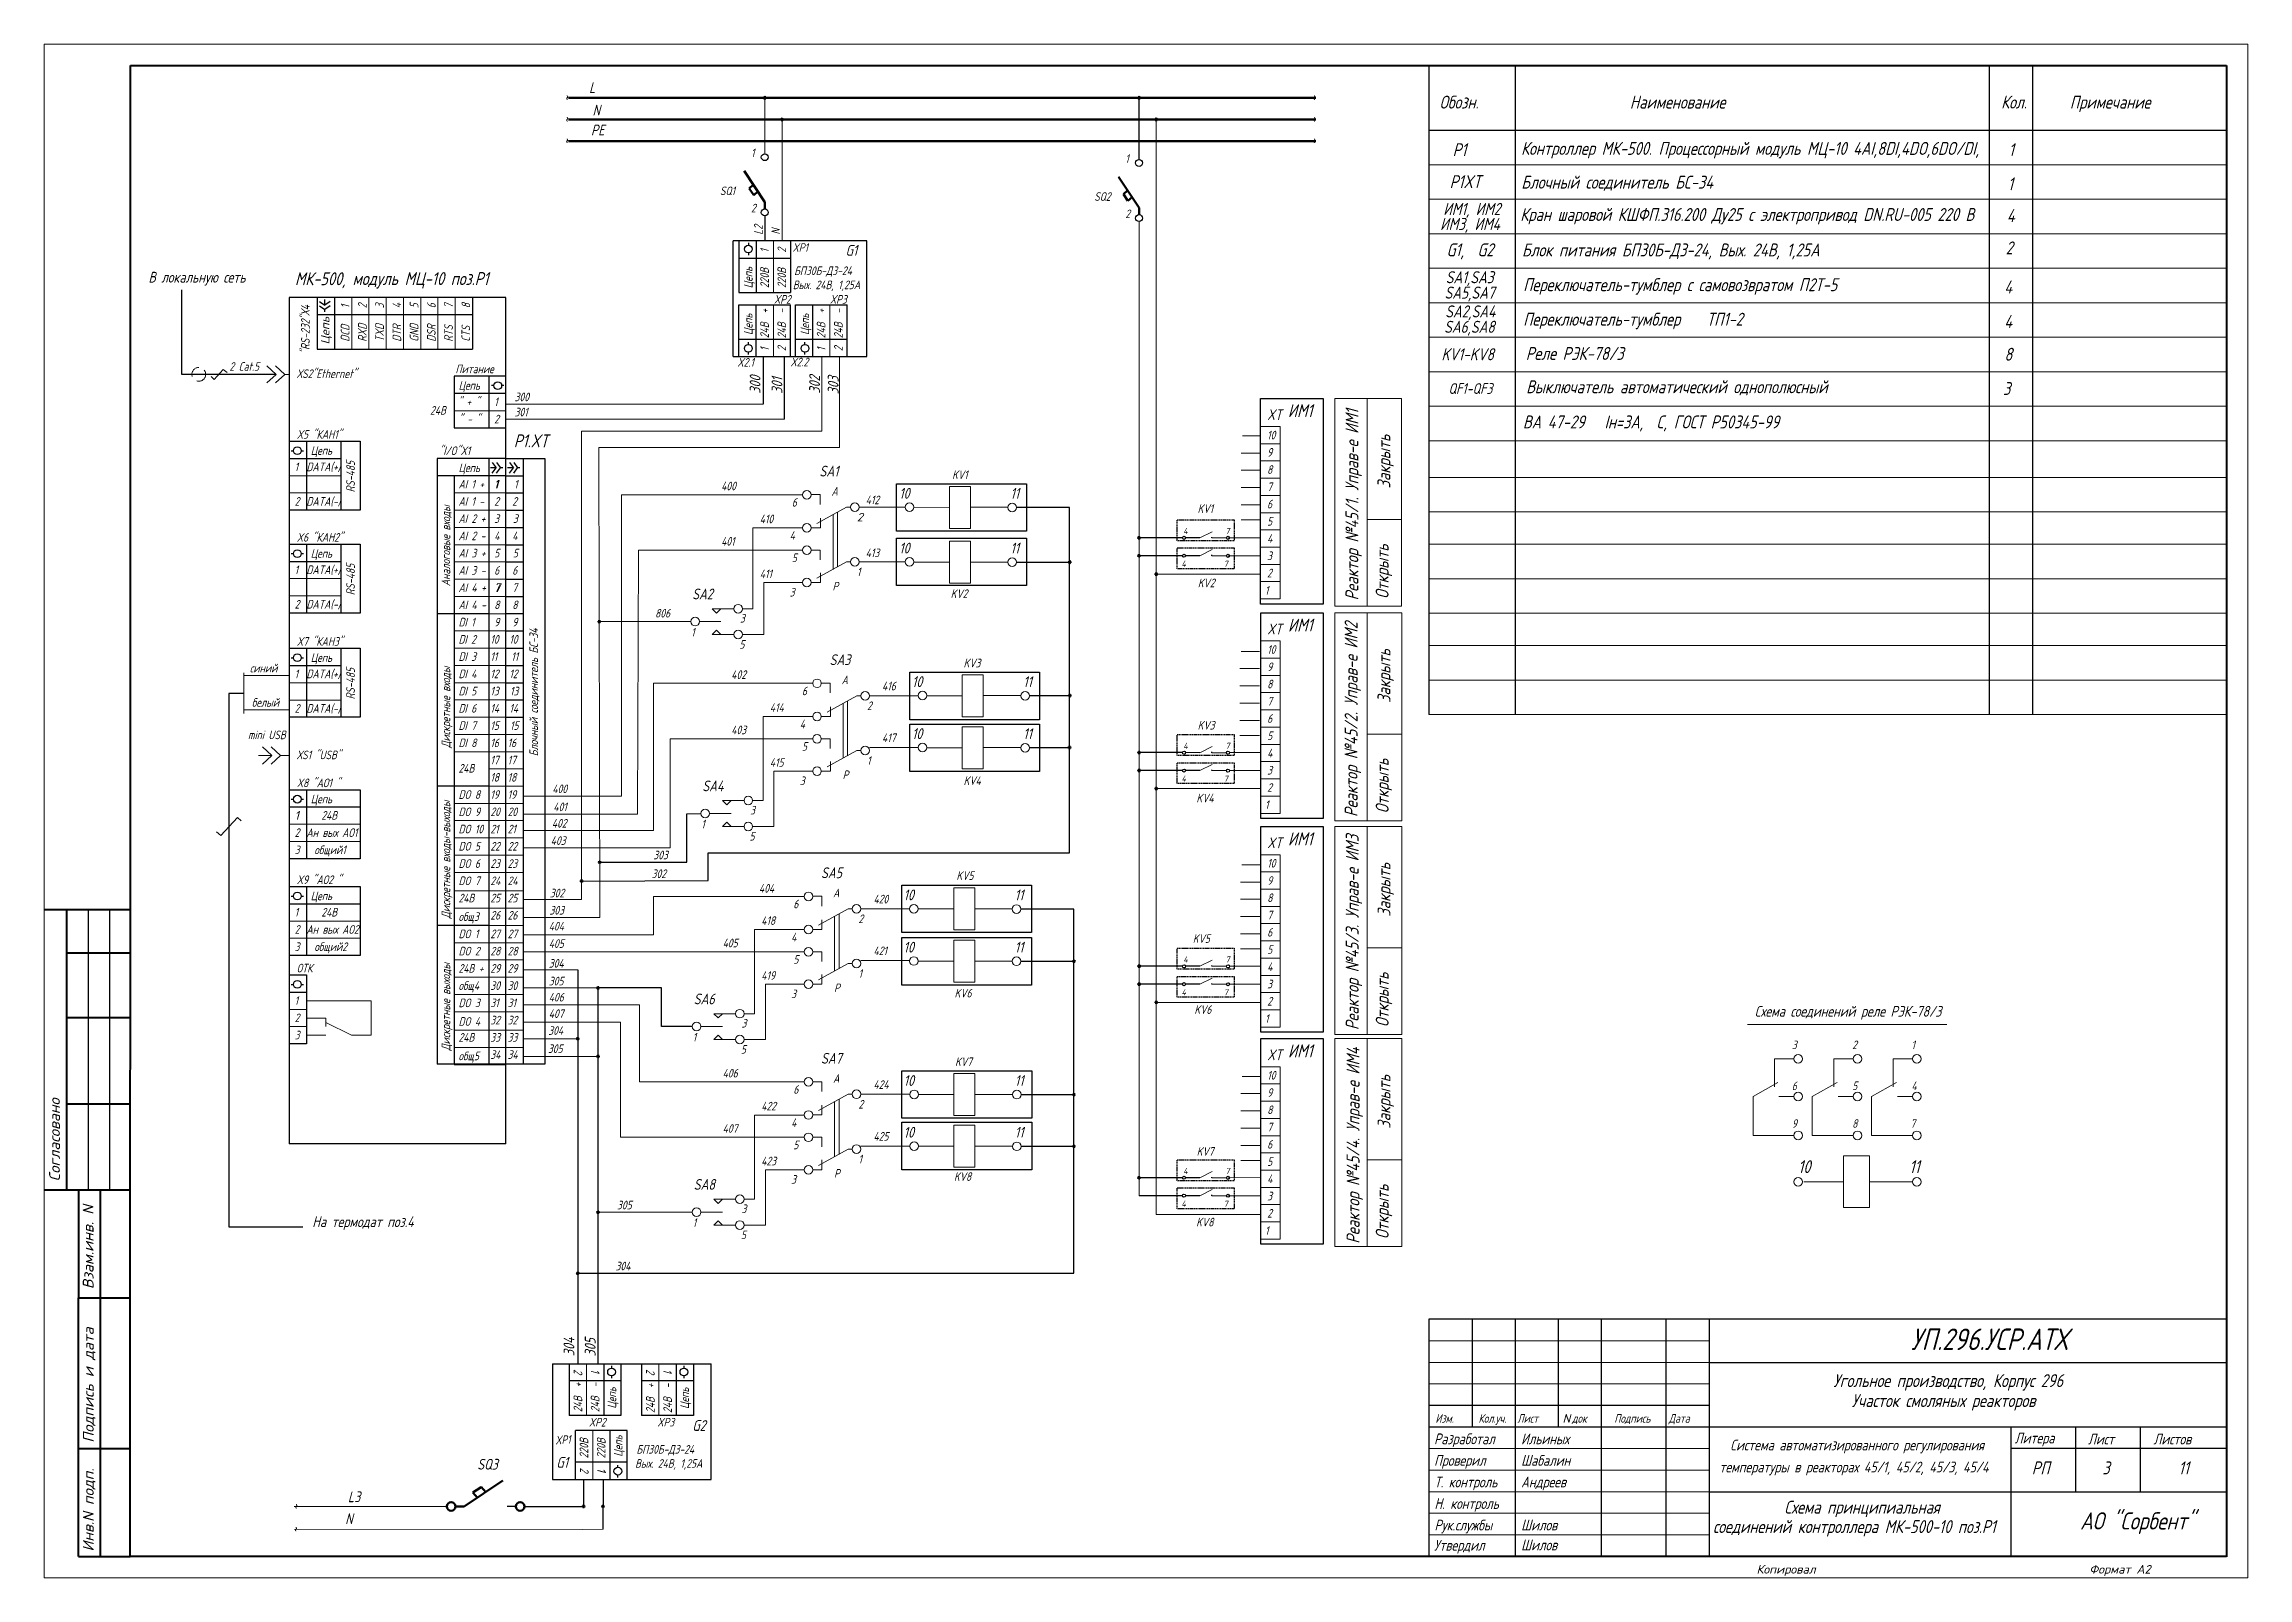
# Model space of a CAD drawing. Header units: millimetres. Extents: x -14 to 2659, y -2986 to -401.
# Drawn here: x -14 to 497, y -2007 to -1651 of the extents above; entities that cross this region are included whole.
import ezdxf

# ---------------------------------------------------------------- set-up
doc = ezdxf.new("R2010")
doc.units = ezdxf.units.MM
doc.linetypes.add('HIDDEN', pattern=[0.375, 0.25, -0.125])
doc.layers.get('0').update_dxf_attribs({"lineweight": 20})
doc.layers.add('MAIN', color=7, linetype='Continuous', lineweight=50)
doc.layers.add('АСУТП', color=7, linetype='Continuous')
doc.styles.add('GOST тип А', font='GOST_A.TTF', dxfattribs={"oblique": 15})
doc.styles.get("Standard").update_dxf_attribs({"font": 'simplex.shx', "width": 0.75, "oblique": 15})
doc.styles.add('АСУТП', font='GOST_A.TTF', dxfattribs={"oblique": 15})

msp = doc.modelspace()

# ---------------------------------------------------------------- texts
at = {"linetype": 'Continuous', "style": 'GOST тип А', "oblique": 15}
for s, height, p in [('L', 2.5, (112.17237, -1662.74135)), ('N', 2.5, (112.97572, -1667.95148)), ('Обозн.', 3, (309.47904, -1666.32282)), ('Наименование', 3, (353.62719, -1666.32282)), ('Кол.', 3, (439.75609, -1666.32282)), ('Примечание', 3, (455.68926, -1666.32282)), ('РЕ', 2.5, (112.61034, -1672.54062)), ('Р1', 3, (312.50702, -1677.36405)), ('Контроллер МК-500. Процессорный модуль МЦ-10 4AI,8DI,4DO,6DO/DI,', 3, (328.39501, -1677.06257)), ('1', 3, (441.50702, -1677.36405)), ('Р1XT', 3, (311.81522, -1684.77462)), ('Блочный соединитель БС-34', 3, (328.43078, -1684.89979)), ('1', 3, (441.30874, -1685.27565)), ('ИМ3, ИМ4', 2.8, (309.60697, -1694.48667)), ('ИМ1, ИМ2', 2.8, (310.33412, -1691.00488)), ('2', 3, (440.80445, -1700.13575)), ('G1,  G2', 3, (311.10249, -1700.57473)), ('В локальную сеть', 2.5, (9.9563, -1706.68599)), ('МК-500, ', 3, (43.94816, -1707.29157)), ('модуль МЦ-10 поз.Р1', 3, (57.31572, -1707.25545)), ('KV1-KV8', 2.8, (309.91841, -1724.71182)), ('Реле РЭК-78/3', 3, (329.47985, -1724.62074)), (' 2 Cat.5', 2, (27.71549, -1727.14096)), ('ХS2"Ethernet"', 2, (44.36535, -1728.81696)), ('Питание', 2, (81.16707, -1727.70818)), ('Цепь', 2, (81.89579, -1731.54598)), ('" + "', 2, (81.76429, -1735.33941)), ('24В', 2, (75.29914, -1737.32232)), ('" - "', 2, (81.93802, -1739.33941)), ('2', 2, (90.1632, -1739.33941)), ('1', 2, (90.1632, -1735.33941)), ('ИМ1', 3, (274.30032, -1737.88178)), ('X5 "КАН1"', 2, (44.36535, -1742.89555)), ('1', 2, (43.86109, -1750.42758)), ('DATA(+)', 2, (46.60148, -1750.42758)), ('Цепь', 2, (47.59367, -1746.63415)), ('"I/O"X1', 2, (77.43869, -1746.68318)), ('AI 1 +', 2, (81.88781, -1754.43316)), ('Цепь', 2, (81.89579, -1750.63973)), ('2', 2, (43.86109, -1758.43362)), ('DATA(-)', 2, (46.60148, -1758.43362)), ('AI 1 -', 2, (81.88781, -1758.43316)), ('2', 2, (90.1632, -1758.43316)), ('10', 2.5, (184.12446, -1756.80544)), ('11', 2.5, (209.91966, -1756.80544)), ('AI 2 +', 2, (81.88781, -1762.43316)), ('3', 2, (90.1632, -1762.43316)), ('4', 1.4, (250.00263, -1764.98926)), ('7', 1.4, (259.80263, -1764.98926)), ('X6 "КАН2"', 2, (44.36535, -1766.76571)), ('Цепь', 2, (47.59367, -1770.5043)), ('AI 2 -', 2, (81.88781, -1766.43316)), ('AI 3 +', 2, (81.88781, -1770.43316)), ('5', 2, (90.1632, -1770.43316)), ('4', 2, (90.1632, -1766.43316)), ('10', 2.5, (184.11857, -1769.51496)), ('11', 2.5, (209.91376, -1769.51496)), ('1', 2, (43.86109, -1774.29773)), ('DATA(+)', 2, (46.60148, -1774.29773)), ('AI 3 -', 2, (81.88781, -1774.43316)), ('6', 2, (90.1632, -1774.43316)), ('4', 1.4, (249.59624, -1772.60684)), ('7', 1.4, (259.39624, -1772.60684)), ('AI 4 +', 2, (81.88781, -1778.43316)), ('2', 2, (43.86109, -1782.30377)), ('DATA(-)', 2, (46.60148, -1782.30377)), ('AI 4 -', 2, (81.88781, -1782.43316)), ('8', 2, (90.1632, -1782.43316)), ('X7 "КАН3"', 2, (44.36535, -1790.91843)), ('DI 1', 2, (81.88781, -1786.43316)), ('DI 2', 2, (81.88781, -1790.43316)), ('10', 2, (89.26988, -1790.43316)), ('9', 2, (90.1632, -1786.43316)), ('ИМ1', 3, (274.32214, -1787.62609)), ('Цепь', 2, (47.59367, -1794.65703)), ('DI 3', 2, (81.88781, -1794.43316)), ('11', 2, (89.26988, -1794.43316)), ('1', 2, (43.86109, -1798.45046)), ('DATA(+)', 2, (46.60148, -1798.45046)), ('DI 4', 2, (81.88781, -1798.43316)), ('12', 2, (89.26988, -1798.43316)), ('416', 2, (180.13603, -1801.25976)), ('10', 2.5, (187.09446, -1800.49088)), ('11', 2.5, (212.88965, -1800.49088)), ('2', 2, (43.86109, -1806.45649)), ('DATA(-)', 2, (46.60148, -1806.45649)), ('DI 5', 2, (81.88781, -1802.43316)), ('DI 6', 2, (81.88781, -1806.43316)), ('13', 2, (89.26988, -1802.43316)), ('14', 2, (89.26988, -1806.43316)), ('DI 7', 2, (81.88781, -1810.43316)), ('15', 2, (89.26988, -1810.43316)), ('mini USB', 2, (33.03768, -1812.59115)), ('ХS1 "USB"', 2, (44.36535, -1817.23723)), ('DI 8', 2, (81.88781, -1814.43316)), ('16', 2, (89.26988, -1814.43316)), ('16', 2, (93.26988, -1814.43316)), ('417', 2, (180.13603, -1813.25976)), ('10', 2.5, (187.09446, -1812.55144)), ('11', 2.5, (212.88965, -1812.55144)), ('4', 1.4, (250.02445, -1814.81142)), ('7', 1.4, (259.82445, -1814.81142)), ('24В', 2, (81.88781, -1820.33992)), ('17', 2, (89.26988, -1818.43316)), ('17', 2, (93.26988, -1818.43316)), ('X8 "АО1 "', 2, (44.36535, -1823.72469)), ('DO 8', 2, (81.88781, -1826.43316)), ('18', 2, (89.26988, -1822.43316)), ('19', 2, (89.26988, -1826.43316)), ('18', 2, (93.26988, -1822.43316)), ('19', 2, (93.26988, -1826.43316)), ('4', 1.4, (249.61806, -1822.429)), ('7', 1.4, (259.41806, -1822.429)), ('Цепь', 2, (47.59367, -1827.46329)), ('24В', 2, (50.06458, -1831.25672)), ('DO 9', 2, (81.88781, -1830.43316)), ('20', 2, (89.26988, -1830.43316)), ('20', 2, (93.26988, -1830.43316)), ('2', 2, (43.86109, -1835.25672)), ('Ан вых АО1', 2, (46.60148, -1835.25672)), ('DO 10', 2, (81.88781, -1834.43316)), ('21', 2, (89.26988, -1834.43316)), ('21', 2, (93.26988, -1834.43316)), ('ИМ1', 3, (274.32608, -1837.2027)), ('3', 2, (43.86109, -1839.25672)), ('общий1', 2, (48.44256, -1839.25672)), ('DO 5', 2, (81.88781, -1838.43316)), ('DO 6', 2, (81.88781, -1842.43316)), ('22', 2, (89.26988, -1838.43316)), ('23', 2, (89.26988, -1842.43316)), ('22', 2, (93.26988, -1838.43316)), ('23', 2, (93.26988, -1842.43316)), ('X9 "АО2 "', 2, (44.36535, -1846.18547)), ('DO 7', 2, (81.88781, -1846.43316)), ('24', 2, (89.26988, -1846.43316)), ('24', 2, (93.26988, -1846.43316)), ('Цепь', 2, (47.59367, -1849.92406)), ('24В ', 2, (81.88781, -1850.43316)), ('25', 2, (89.26988, -1850.43316)), ('25', 2, (93.26988, -1850.43316)), ('420', 2, (178.14493, -1850.67634)), ('10', 2.5, (185.11934, -1849.95593)), ('11', 2.5, (210.91453, -1849.95593)), ('2', 2, (43.86109, -1857.71749)), ('1', 2, (43.86109, -1853.71749)), ('Ан вых АО2', 2, (46.60148, -1857.71749)), ('24В', 2, (50.06458, -1853.71749)), ('общ3', 2, (81.88781, -1854.74586)), ('26', 2, (89.26988, -1854.43316)), ('26', 2, (93.26988, -1854.43316)), ('3', 2, (43.86109, -1861.71749)), ('общий2', 2, (48.44256, -1861.71749)), ('DO 1', 2, (81.88781, -1858.74586)), ('DO 2', 2, (81.88781, -1862.74586)), ('27', 2, (89.26988, -1858.74586)), ('28', 2, (89.26988, -1862.74586)), ('27', 2, (93.26988, -1858.74586)), ('28', 2, (93.26988, -1862.74586)), ('421', 2, (178.14493, -1862.67634)), ('10', 2.5, (185.11934, -1862.07738)), ('11', 2.5, (210.91453, -1862.07738)), ('ОТК', 2, (44.36535, -1866.67902)), ('24В +', 2, (81.88781, -1866.74586)), ('29', 2, (89.26988, -1866.74586)), ('29', 2, (93.26988, -1866.74586)), ('4', 1.4, (250.02839, -1864.35967)), ('7', 1.4, (259.82839, -1864.35967)), ('общ4', 2, (81.88781, -1870.74586)), ('30', 2, (89.26988, -1870.74586)), ('30', 2, (93.26988, -1870.74586)), ('4', 1.4, (249.622, -1871.97725)), ('7', 1.4, (259.422, -1871.97725)), ('2', 2, (43.86109, -1878.21104)), ('1', 2, (43.86109, -1874.21104)), ('DO 3', 2, (81.88781, -1874.74586)), ('31', 2, (89.26988, -1874.74586)), ('31', 2, (93.26988, -1874.74586)), ('Схема соединений реле РЭК-78/3', 2.5, (382.60487, -1876.94842)), ('3', 2, (43.86109, -1882.21104)), ('24В ', 2, (81.88781, -1882.74586)), ('DO 4', 2, (81.88781, -1879.05855)), ('32', 2, (89.26988, -1878.74586)), ('33', 2, (89.26988, -1882.74586)), ('32', 2, (93.26988, -1878.74586)), ('33', 2, (93.26988, -1882.74586)), ('общ5', 2, (81.88781, -1887.05855)), ('34', 2, (89.26988, -1886.74586)), ('34', 2, (93.26988, -1886.74586)), ('ИМ1', 3, (274.32608, -1886.37932)), ('3', 2, (391.19612, -1884.47938)), ('2', 2, (405.19612, -1884.47938)), ('1', 2, (418.94612, -1884.47938)), ('10', 2.5, (185.15602, -1893.00498)), ('11', 2.5, (210.95121, -1893.00498)), ('424', 2, (178.14493, -1893.70003)), ('6', 2, (391.19612, -1893.97938)), ('5', 2, (405.19612, -1893.97938)), ('4', 2, (418.94612, -1893.97938)), ('9', 2, (391.19612, -1902.72938)), ('8', 2, (405.19612, -1902.72938)), ('7', 2, (418.69612, -1902.72938)), ('425', 2, (178.14493, -1905.70003)), ('10', 2.5, (185.15602, -1904.99922)), ('11', 2.5, (210.95121, -1904.99922)), ('4', 1.4, (250.00439, -1913.4234)), ('7', 1.4, (259.80439, -1913.4234)), ('10', 3, (392.65093, -1913.22938)), ('11', 3, (418.44612, -1913.22938)), ('4', 1.4, (249.598, -1921.04098)), ('7', 1.4, (259.398, -1921.04098)), ('На термодат поз.4', 2.5, (47.95655, -1925.75661)), ('L3', 2.5, (56.22751, -1989.55668)), ('N', 2.5, (55.59761, -1994.64821))]:
    msp.add_text(s, height=height, dxfattribs=at).set_placement(p)
at = {"color": 7, "linetype": 'Continuous', "style": 'GOST тип А', "oblique": 15}
for s, rotation, p in [('L2', 90, (152.45138, -1695.58823)), ('N', 90, (156.45485, -1695.55794)), ('XP1', 3.5452011, (104.36553, -1976.20436))]:
    msp.add_text(s, height=2, rotation=rotation, dxfattribs=at).set_placement(p)
at = {"linetype": 'Continuous', "style": 'GOST тип А', "oblique": 15}
for s, height, rotation, p in [('1', 2, 90, (153.88707, -1699.74694)), ('2', 2, 90, (157.88707, -1699.74694)), ('Цепь', 2, 90, (150.09364, -1708.01435)), ('220В', 2, 90, (153.88707, -1707.95005)), ('220В', 2, 90, (157.88707, -1707.95005)), ('"RS-232"Х4', 2, 90, (47.36591, -1723.24644)), ('1', 2, 90, (56.58638, -1712.64574)), ('2', 2, 90, (60.58638, -1712.64574)), ('3', 2, 90, (64.58638, -1712.64574)), ('4', 2, 90, (68.58638, -1712.64574)), ('5', 2, 90, (72.58638, -1712.64574)), ('6', 2, 90, (76.58638, -1712.64574)), ('7', 2, 90, (80.58638, -1712.64574)), ('8', 2, 90, (84.58638, -1712.64574)), ('24В  +', 2, 90, (153.88707, -1719.59343)), ('24В  -', 2, 90, (157.88707, -1719.59343)), ('24В  +', 2, 90, (167.00973, -1719.59343)), ('24В  -', 2, 90, (171.00973, -1719.59343)), ('DCD', 2, 90, (56.58638, -1720.41237)), ('RXD', 2, 90, (60.58638, -1720.41237)), ('TXD', 2, 90, (64.58638, -1720.41237)), ('DTR', 2, 90, (68.58638, -1720.41237)), ('GND', 2, 90, (72.58638, -1720.41237)), ('DSR', 2, 90, (76.58638, -1720.41237)), ('RTS', 2, 90, (80.58638, -1720.41237)), ('CTS', 2, 90, (84.58638, -1720.41237)), ('Цепь', 2, 90, (150.09364, -1718.84775)), ('Цепь', 2, 90, (163.2163, -1718.84775)), ('1', 2, 90, (153.88707, -1722.58033)), ('2', 2, 90, (157.88707, -1722.58033)), ('1', 2, 90, (167.00973, -1722.58033)), ('2', 2, 90, (171.00973, -1722.58033)), ('Реактор №45/1. Управ-е ИМ1', 3, 90, (290.6539, -1780.39763)), ('Закрыть', 3, 90, (298.06546, -1754.42776)), ('RS-485', 2, 90, (57.84847, -1755.34611)), ('Аналоговые входы', 2, 90, (79.96223, -1777.11757)), ('Открыть', 3, 90, (297.65295, -1780.02716)), ('RS-485', 2, 90, (57.84847, -1779.21627)), ('Реактор №45/2. Управ-е ИМ2', 3, 90, (290.45556, -1830.63654)), ('Закрыть', 3, 90, (298.08729, -1804.17207)), ('RS-485', 2, 90, (57.84847, -1803.36899)), ('Дискретные входы', 2, 90, (79.96223, -1814.5929)), ('Открыть', 3, 90, (297.67477, -1829.77147)), ('Дискретные входы-выходы', 2, 90, (79.96223, -1854.17057)), ('Реактор №45/3. Управ-е ИМ3', 3, 90, (290.71883, -1880.06207)), ('Закрыть', 3, 90, (298.09123, -1853.74868)), ('Дискретные выходы', 2, 90, (79.96223, -1884.85027)), ('Открыть', 3, 90, (297.67871, -1879.34807)), ('Реактор №45/4. Управ-е ИМ4', 3, 90, (290.90887, -1929.6143)), ('Закрыть', 3, 90, (298.09123, -1902.92531)), ('Открыть', 3, 90, (297.67871, -1928.5247)), ('304', 2.5, 90, (108.76135, -1955.68184)), ('305', 2.5, 90, (113.68856, -1955.76779)), ('24В  +', 2, 90, (110.57586, -1968.67221)), ('2', 2, 270, (108.63303, -1958.70286)), ('24В  -', 2, 90, (114.57586, -1968.67221)), ('1', 2, 270, (112.63303, -1958.70286)), ('Цепь', 2, 89.7415358, (118.45982, -1967.87867)), ('24В  +', 2, 90, (127.3955, -1968.86973)), ('2', 2, 270, (125.41399, -1958.70286)), ('24В  -', 2, 90, (131.3955, -1968.86973)), ('1', 2, 270, (129.41399, -1958.70286)), ('Цепь', 2, 89.7415358, (135.33643, -1967.95087)), ('220В', 2, 89.686501, (111.9727, -1979.38653)), ('220В', 2, 89.686501, (115.97264, -1979.40841)), ('Цепь', 2, 90, (119.92829, -1979.02751)), ('2', 2, 270, (110.09722, -1981.53626))]:
    msp.add_text(s, height=height, rotation=rotation, dxfattribs=at).set_placement(p)
at = {"color": 7, "linetype": 'Continuous', "style": 'GOST тип А', "oblique": 15}
for s, height, p in [('XP1', 2, (159.35888, -1699.5547)), ('БП30Б-Д3-24', 2, (159.74372, -1704.93065)), ('SA5,SA7', 2.8, (310.63332, -1710.41424)), ('SA1,SA3', 2.8, (310.89782, -1706.8403)), ('Переключатель-тумблер с самовозвратом П2Т-5', 3, (328.88404, -1708.67446)), ('XP2', 2, (155.06545, -1711.5736)), ('XP3', 2, (168.04443, -1711.5736)), ('SA2,SA4', 2.8, (310.7862, -1714.767)), ('SA6,SA8', 2.8, (310.52171, -1718.34094)), ('Переключатель-тумблер    ТП1-2', 3, (328.88404, -1716.67446)), ('XT', 2.5, (269.46564, -1738.54954)), ('10', 2, (269.46564, -1743.04954)), ('9', 2, (269.46564, -1747.04954)), ('400', 2, (142.80923, -1754.86707)), ('SA1', 2.5, (165.61505, -1751.6626)), ('KV1', 2, (196.39189, -1752.25787)), ('8', 2, (269.46564, -1751.04954)), ('7', 2, (269.46564, -1755.04954)), ('6', 2, (159.20372, -1758.65036)), ('А', 2, (168.42201, -1756.08463)), ('412', 2, (176.33791, -1758.09505)), ('KV1', 2, (253.34521, -1760.11177)), ('6', 2, (269.46564, -1759.04954)), ('410', 2, (151.75934, -1762.5065)), ('5', 2, (269.46564, -1763.04954)), ('401', 2, (142.80923, -1767.69596)), ('4', 2, (158.70372, -1766.33463)), ('413', 2, (176.33791, -1770.37039)), ('4', 2, (269.46564, -1767.04954)), ('411', 2, (151.75934, -1775.24581)), ('5', 2, (159.20372, -1771.51457)), ('1', 2, (174.31217, -1774.78308)), ('2', 2, (269.46564, -1775.04954)), ('3', 2, (269.46564, -1771.04954)), ('SA2', 2.5, (136.08537, -1780.15489)), ('3', 2, (158.70372, -1779.49998)), ('Р', 2, (168.63739, -1778.10154)), ('KV2', 2, (196.06381, -1779.83523)), ('KV2', 2, (253.40431, -1777.34722)), ('1', 2, (268.96564, -1779.04954)), ('3', 2, (147.17985, -1785.54309)), ('1', 2, (135.85294, -1788.76531)), ('XT', 2.5, (269.48747, -1788.29385)), ('5', 2, (147.0377, -1791.5914)), ('SA3', 2.5, (167.96238, -1795.40634)), ('KV3', 2, (199.04313, -1795.92169)), ('10', 2, (269.48747, -1792.79385)), ('402', 2, (145.15656, -1798.61081)), ('А', 2, (170.76935, -1799.82837)), ('8', 2, (269.48747, -1800.79385)), ('9', 2, (269.48747, -1796.79385)), ('414', 2, (154.10668, -1806.25024)), ('6', 2, (161.55106, -1802.3941)), ('2', 2, (176.6595, -1805.82837)), ('7', 2, (269.48747, -1804.79385)), ('403', 2, (145.15656, -1811.4397)), ('4', 2, (161.05106, -1810.07837)), ('KV3', 2, (253.35674, -1810.35721)), ('6', 2, (269.48747, -1808.79385)), ('5', 2, (161.55106, -1815.25831)), ('5', 2, (269.48747, -1812.79385)), ('4', 2, (269.48747, -1816.79385)), ('415', 2, (154.10668, -1818.98955)), ('Р', 2, (170.98473, -1821.84528)), ('1', 2, (176.6595, -1818.52682)), ('3', 2, (269.48747, -1820.79385)), ('400', 2, (103.65492, -1825.10463)), ('SA4', 2.5, (138.43271, -1824.66776)), ('3', 2, (161.05106, -1823.24372)), ('KV4', 2, (199.05983, -1823.20655)), ('2', 2, (269.48747, -1824.79385)), ('401', 2, (103.88029, -1829.2903)), ('3', 2, (149.52718, -1830.05596)), ('KV4', 2, (253.06776, -1827.24645)), ('1', 2, (268.98747, -1828.79385)), ('403', 2, (103.27826, -1837.11326)), ('402', 2, (103.53732, -1833.09675)), ('1', 2, (138.20028, -1833.27818)), ('5', 2, (149.38503, -1836.10426)), ('XT', 2.5, (269.49141, -1837.87046)), ('10', 2, (269.49141, -1842.37046)), ('SA5', 2.5, (165.97128, -1844.82292)), ('KV5', 2, (197.39544, -1845.23337)), ('9', 2, (269.49141, -1846.37046)), ('404', 2, (151.58272, -1848.17938)), ('6', 2, (159.55996, -1851.81067)), ('А', 2, (168.77825, -1849.24495)), ('8', 2, (269.49141, -1850.37046)), ('418', 2, (152.11558, -1855.66681)), ('2', 2, (174.6684, -1855.24495)), ('7', 2, (269.49141, -1854.37046)), ('405', 2, (143.16546, -1860.85627)), ('4', 2, (159.05996, -1859.49495)), ('KV5', 2, (252.23825, -1859.82049)), ('5', 2, (269.49141, -1862.37046)), ('6', 2, (269.49141, -1858.37046)), ('5', 2, (159.55996, -1864.67488)), ('1', 2, (174.6684, -1867.94339)), ('4', 2, (269.49141, -1866.37046)), ('419', 2, (152.11558, -1868.40612)), ('3', 2, (159.05996, -1872.66029)), ('Р', 2, (168.99363, -1871.26186)), ('KV6', 2, (196.96216, -1872.49313)), ('3', 2, (269.49141, -1870.37046)), ('SA6', 2.5, (136.44161, -1874.08433)), ('KV6', 2, (252.59357, -1876.31101)), ('2', 2, (269.49141, -1874.37046)), ('1', 2, (136.20918, -1882.69475)), ('3', 2, (147.53608, -1879.47253)), ('1', 2, (268.99141, -1878.37046)), ('5', 2, (147.39393, -1885.52084)), ('SA7', 2.5, (165.97128, -1887.84661)), ('KV7', 2, (197.07884, -1888.40393)), ('XT', 2.5, (269.49141, -1887.04708)), ('406', 2, (143.16546, -1891.05108)), ('А', 2, (168.77825, -1892.26864)), ('10', 2, (269.49141, -1891.54708)), ('422', 2, (152.11558, -1898.69051)), ('6', 2, (159.55996, -1894.83436)), ('2', 2, (174.6684, -1898.26864)), ('9', 2, (269.49141, -1895.54708)), ('407', 2, (143.16546, -1903.87996)), ('4', 2, (159.05996, -1902.51864)), ('8', 2, (269.49141, -1899.54708)), ('7', 2, (269.49141, -1903.54708)), ('5', 2, (159.55996, -1907.69857)), ('6', 2, (269.49141, -1907.54708)), ('423', 2, (152.11558, -1911.42981)), ('1', 2, (174.6684, -1910.96708)), ('KV7', 2, (253.13015, -1909.2076)), ('5', 2, (269.49141, -1911.54708)), ('SA8', 2.5, (136.44161, -1917.10802)), ('3', 2, (159.05996, -1915.68399)), ('Р', 2, (168.99363, -1914.28555)), ('KV8', 2, (196.82952, -1915.03919)), ('4', 2, (269.49141, -1915.54708)), ('3', 2, (147.53608, -1922.49622)), ('2', 2, (269.49141, -1923.54708)), ('3', 2, (269.49141, -1919.54708)), ('1', 2, (136.20918, -1925.71844)), ('5', 2, (147.39393, -1928.54453)), ('KV8', 2, (253.02328, -1925.59515)), ('1', 2, (268.99141, -1927.54708)), ('XP2', 2, (112.13893, -1972.00513)), ('XP3', 2, (128.00182, -1972.00513)), ('БП30Б-Д3-24', 2, (123.15777, -1978.29734))]:
    msp.add_text(s, height=height, dxfattribs=at).set_placement(p)
at = {"linetype": 'Continuous', "oblique": 15}
for s, rotation, p in [('Цепь', 90, (51.9521, -1721.03142)), ('1', 270, (114.09722, -1981.53626))]:
    msp.add_text(s, height=2, rotation=rotation, dxfattribs=at).set_placement(p)
for s, p in [('1', (90.1632, -1754.43316)), ('7', (90.1632, -1778.43316)), ('1', (43.86109, -1831.25672)), ('Копировал', (383.00702, -2006.12074)), ('Формат A2', (460.20945, -2006.12074))]:
    msp.add_text(s, height=2, dxfattribs=at).set_placement(p)
at = {"color": 7, "linetype": 'Continuous', "oblique": 15}
msp.add_text('2', height=2, dxfattribs=at).set_placement((174.31217, -1762.08463))
at = {"color": 7, "style": 'GOST тип А', "oblique": 15}
for s, height, p in [('Изм.', 2, (308.50702, -1971.12074)), ('Кол.уч.', 2, (318.50702, -1971.12074)), ('Лист', 2, (327.50702, -1971.12074)), ('док', 2, (340.21086, -1971.12074)), ('Подпись', 2, (350.00702, -1971.12074)), ('Дата', 2, (362.64099, -1971.12074)), ('Литера', 2.5, (442.90467, -1975.92074)), ('Разработал', 2.5, (308.20634, -1976.12074)), ('Ильиных', 2.5, (328.39503, -1976.12074)), ('Лист', 2.5, (459.89665, -1976.17074)), ('Листов', 2.5, (475.09032, -1976.17074)), ('Проверил', 2.5, (308.20634, -1981.12074)), ('Т. контроль', 2.5, (308.28805, -1986.12074)), ('Андреев', 2.5, (328.39503, -1986.12074)), ('Шабалин', 2.5, (328.39503, -1981.12074)), ('РП', 3, (446.86354, -1983.10156)), ('3', 3, (463.23009, -1983.10156)), ('Н. контроль', 2.5, (308.28805, -1991.12074)), ('Рук.службы', 2.5, (308.28805, -1996.12074)), ('Шилов', 2.5, (328.39503, -1996.12074)), ('АО "Сорбент"', 4, (458.0818, -1995.8951)), ('Утвердил', 2.5, (308.20634, -2000.79638)), ('Шилов', 2.5, (328.39503, -2000.72772))]:
    msp.add_text(s, height=height, dxfattribs=at).set_placement(p)
at = {"color": 7, "oblique": 15}
msp.add_text('N', height=2, dxfattribs=at).set_placement((338.00702, -1971.12074))
at = {"style": 'GOST тип А', "oblique": 15}
msp.add_text('11', height=3, dxfattribs=at).set_placement((480.90509, -1983.10156))
at = {"layer": 'MAIN', "color": 7, "linetype": 'Continuous', "lineweight": -3, "style": 'GOST тип А', "oblique": 15}
for s, p in [('~', (108.4185, -1664.84404)), ('~', (281.76711, -1664.84404)), ('~', (108.4185, -1669.84404)), ('~', (281.76711, -1669.84404)), ('~', (108.4185, -1674.84404)), ('~', (281.76711, -1674.84404)), ('300', (151.94386, -1732.45429)), ('302', (165.73479, -1732.42176)), ('303', (170.06138, -1732.61019)), ('301', (157.00959, -1732.45429)), ('~', (45.58054, -1991.53785)), ('~', (45.50133, -1996.85441))]:
    msp.add_text(s, height=2.5, rotation=90, dxfattribs=at).set_placement(p)
for s, height, p in [('1', 2, (149.73725, -1677.59951)), ('1', 2, (236.56217, -1678.92794)), ('SQ1', 2, (142.53725, -1686.39951)), ('SQ2', 2, (229.36217, -1687.72794)), ('2', 2, (149.73725, -1690.39951)), ('2', 2, (236.56217, -1691.72794)), ('4', 3, (441.08206, -1692.64046)), ('G1', 2.5, (171.67647, -1700.43431)), ('Блок питания БП30Б-Д3-24, Вых. 24В, 1,25А', 3, (328.6083, -1700.61076)), ('Вых. 24В, 1,25А', 2, (159.42983, -1708.20882)), ('4', 3, (440.47746, -1709.19037)), ('4', 3, (440.47746, -1717.19037)), ('8', 3, (440.51555, -1724.81039)), ('X2.1', 2, (146.56768, -1726.18463)), ('X2.2', 2, (158.88809, -1726.0991)), ('300', 2, (94.88353, -1734.21193)), ('QF1-QF3', 2.5, (311.53186, -1732.50767)), ('3', 3, (440.18182, -1732.7602)), ('301', 2, (94.88353, -1737.71193)), ('806', 2, (127.49131, -1784.37119)), ('синий ', 2, (33.47521, -1797.10976)), ('белый', 2, (33.93355, -1805.06312)), ('303', 2, (127.08281, -1840.44961)), ('302', 2, (126.68388, -1844.78721)), ('302', 2, (103.0663, -1849.26897)), ('404', 2, (102.82077, -1856.95154)), ('303', 2, (102.9855, -1853.27308)), ('405', 2, (102.82077, -1860.99354)), ('304', 2, (102.82077, -1865.57802)), ('305', 2, (102.82077, -1869.69318)), ('406', 2, (102.82077, -1873.4286)), ('407', 2, (102.82077, -1877.24408)), ('304', 2, (102.69848, -1881.17354)), ('305', 2, (102.61694, -1885.37017)), ('305', 2, (118.65609, -1921.63204)), ('304', 2, (118.31133, -1935.78615)), ('G2', 2.5, (136.12824, -1973.02144)), ('SQ3', 2.5, (86.22837, -1982.00721)), ('G1', 2.5, (104.57803, -1981.57409)), ('Вых. 24В, 1,25А', 2, (122.84387, -1981.57551)), ('соединений контроллера МК-500-10 поз.Р1', 3, (372.92579, -1996.7142)), ('Схема принципиальная ', 3, (389.46276, -1992.2142))]:
    msp.add_text(s, height=height, dxfattribs=at).set_placement(p)
at = {"layer": 'MAIN', "color": 0, "linetype": 'Continuous', "lineweight": -3, "style": 'GOST тип А', "oblique": 15}
for s, p in [('Выключатель автоматический однополюсный ', (329.56845, -1732.35151)), ('ВА 47-29   Iн=3А,  С, ГОСТ Р50345-99', (328.81339, -1740.50242))]:
    msp.add_text(s, height=3, dxfattribs=at).set_placement(p)
at = {"layer": 'MAIN', "color": 7, "linetype": 'Continuous', "lineweight": -3, "oblique": 15}
for s, p in [('Согласовано', (-10.57973, -1915.1236)), ('Взам.инв. N', (-2.7783, -1940.13552)), ('Подпись и дата', (-2.73124, -1975.76052)), ('Инв.N подп.', (-2.73124, -2001.01052))]:
    msp.add_text(s, height=2.5, rotation=90, dxfattribs=at).set_placement(p)
at = {"layer": 'MAIN', "style": 'GOST тип А', "oblique": 15}
msp.add_text('УП.296.УСР.АТХ', height=5, dxfattribs=at).set_placement((418.84281, -1954.27022))
at = {"layer": 'MAIN', "color": 7, "linetype": 'Continuous', "style": 'GOST тип А', "oblique": 15}
for s, p in [('Угольное производство, Корпус 296', (400.84137, -1962.86145)), ('Участок смоляных реакторов', (405.07875, -1967.49609))]:
    msp.add_text(s, height=3, dxfattribs=at).set_placement(p)
at = {"layer": 'MAIN', "lineweight": 15, "style": 'GOST тип А', "oblique": 15}
for s, p in [('Система автоматизированного регулирования', (376.91395, -1977.55618)), ('температуры в реакторах 45/1, 45/2, 45/3, 45/4', (374.39308, -1982.65406))]:
    msp.add_text(s, height=2.5, dxfattribs=at).set_placement(p)
at = {"layer": 'АСУТП', "color": 7, "linetype": 'Continuous', "lineweight": -3, "style": 'GOST тип А', "oblique": 15}
msp.add_text('Кран шаровой КШФП.316.200 Ду25 с электропривод DN.RU-005 220 В ', height=3, dxfattribs=at).set_placement((328.19517, -1692.38781))
at = {"layer": 'АСУТП', "linetype": 'Continuous', "style": 'АСУТП', "oblique": 15}
for s, height, p in [('Р1.XT', 3, (94.71149, -1744.88927)), ('1', 2, (90.1632, -1754.43316)), ('1', 2, (94.78123, -1754.43316)), ('2', 2, (94.34091, -1758.43316)), ('3', 2, (94.49674, -1762.43316)), ('4', 2, (94.35235, -1766.43316)), ('5', 2, (94.49674, -1770.43316)), ('6', 2, (94.35378, -1774.43316)), ('7', 2, (90.1632, -1778.43316)), ('7', 2, (94.35092, -1778.43316)), ('8', 2, (94.35378, -1782.43316)), ('10', 2, (93.67635, -1790.43316)), ('9', 2, (94.35378, -1786.43316)), ('11', 2, (94.10666, -1794.43316)), ('12', 2, (93.66635, -1798.43316)), ('14', 2, (93.67635, -1806.43316)), ('13', 2, (93.82074, -1802.43316)), ('15', 2, (93.82074, -1810.43316))]:
    msp.add_text(s, height=height, dxfattribs=at).set_placement(p)
msp.add_text('Блочный соединитель БС-34', height=2, rotation=90, dxfattribs=at).set_placement((100.32964, -1816.54784))

# ---------------------------------------------------------------- linework, layer by layer
at = {"linetype": 'Continuous'}
for p, q in [((-14.24325, -1651.36405), (497.00702, -1651.36405)), ((-14.24325, -2007.12074), (-14.24325, -1651.36405)), ((497.00702, -1651.36405), (497.00702, -2007.12074)), ((307.00702, -1656.36405), (492.00702, -1656.36405)), ((152.93725, -1676.79951), (152.93725, -1663.84404)), ((156.93725, -1668.84404), (156.93725, -1697.00833)), ((243.7621, -1668.84404), (243.7621, -1922.79708)), ((492.00702, -1671.36405), (307.00702, -1671.36405)), ((307.00702, -1679.36405), (492.00702, -1679.36405)), ((307.00702, -1687.36405), (492.00702, -1687.36405)), ((239.76386, -1918.47704), (239.7621, -1692.52794)), ((307.00702, -1695.36405), (492.00702, -1695.36405)), ((307.00702, -1703.36405), (492.00702, -1703.36405)), ((307.00702, -1711.36405), (492.00702, -1711.36405)), ((307.00702, -1719.36405), (492.00702, -1719.36405)), ((307.00702, -1727.36405), (492.00702, -1727.36405)), ((285.18002, -1733.54954), (285.18002, -1781.76449)), ((285.18002, -1733.54954), (300.68002, -1733.54954)), ((292.68002, -1733.54954), (292.68002, -1781.76449)), ((300.68002, -1733.54954), (300.68002, -1781.76449)), ((307.00702, -1735.36405), (492.00702, -1735.36405)), ((267.9914, -1742.2216), (263.7414, -1742.2216)), ((307.00702, -1743.36405), (492.00702, -1743.36405)), ((114.47626, -1744.93353), (114.68452, -1853.95995)), ((267.9914, -1746.2216), (263.42884, -1746.2216)), ((267.9914, -1750.2216), (263.42884, -1750.2216)), ((307.00702, -1751.86405), (492.00702, -1751.86405)), ((200.66966, -1753.94115), (195.7954, -1753.94115)), ((263.42884, -1754.2216), (267.9914, -1754.2216)), ((263.42884, -1758.2216), (267.9914, -1758.2216)), ((195.7954, -1758.81541), (187.53584, -1758.80748)), ((200.66966, -1758.80544), (209.35255, -1758.80544)), ((263.42884, -1761.7216), (267.9914, -1761.7216)), ((292.68002, -1761.63919), (300.68002, -1761.63919)), ((307.00702, -1759.86405), (492.00702, -1759.86405)), ((200.66376, -1766.65067), (195.7895, -1766.65067)), ((260.73177, -1765.88741), (267.96564, -1765.84814)), ((307.00702, -1767.36405), (492.00702, -1767.36405)), ((195.7895, -1771.52493), (187.52994, -1771.51699)), ((200.66376, -1771.51496), (209.34665, -1771.51496)), ((243.7621, -1774.29954), (267.96564, -1774.29954)), ((307.00702, -1775.36405), (492.00702, -1775.36405)), ((285.18002, -1781.76449), (300.68002, -1781.76449)), ((285.20184, -1783.29385), (285.20184, -1831.5088)), ((285.20184, -1783.29385), (300.70184, -1783.29385)), ((292.70184, -1783.29385), (292.70184, -1831.5088)), ((300.70184, -1783.29385), (300.70184, -1831.5088)), ((307.00702, -1783.36405), (492.00702, -1783.36405)), ((135.77077, -1785.32087), (114.47626, -1785.32087)), ((267.7414, -1792.2216), (263.4914, -1792.2216)), ((307.00702, -1790.86405), (492.00702, -1790.86405)), ((203.63965, -1797.62659), (198.7654, -1797.62659)), ((267.7414, -1796.2216), (263.17884, -1796.2216)), ((307.00702, -1798.86405), (492.00702, -1798.86405)), ((177.20066, -1802.50976), (188.51621, -1802.50976)), ((198.7654, -1802.50084), (190.50583, -1802.49291)), ((203.63965, -1802.49088), (212.32254, -1802.49088)), ((267.7414, -1800.2216), (263.17884, -1800.2216)), ((263.17884, -1804.2216), (267.7414, -1804.2216)), ((203.63965, -1809.68715), (198.7654, -1809.68715)), ((263.17884, -1808.2216), (267.7414, -1808.2216)), ((307.00702, -1806.86405), (492.00702, -1806.86405)), ((177.20066, -1814.50976), (188.50669, -1814.50976)), ((198.7654, -1814.56141), (190.50583, -1814.55347)), ((203.63965, -1814.55144), (212.32254, -1814.55144)), ((263.17884, -1811.7216), (267.7414, -1811.7216)), ((292.70184, -1811.3835), (300.70184, -1811.3835)), ((260.7536, -1815.70956), (267.98747, -1815.67029)), ((243.7621, -1824.04385), (267.98747, -1824.04385)), ((285.20184, -1831.5088), (300.70184, -1831.5088)), ((285.20578, -1832.87046), (285.20578, -1881.08541)), ((285.20578, -1832.87046), (300.70578, -1832.87046)), ((292.70578, -1832.87046), (292.70578, -1881.08541)), ((300.70578, -1832.87046), (300.70578, -1881.08541)), ((267.8664, -1841.7216), (263.6164, -1841.7216)), ((201.66453, -1847.09164), (196.79028, -1847.09164)), ((267.8664, -1845.7216), (263.30384, -1845.7216)), ((267.8664, -1849.7216), (263.30384, -1849.7216)), ((175.20956, -1851.92634), (186.52511, -1851.92634)), ((196.79028, -1851.9659), (188.53071, -1851.95796)), ((201.66453, -1851.95593), (210.34742, -1851.95593)), ((263.30384, -1853.7216), (267.8664, -1853.7216)), ((201.66453, -1859.21309), (196.79028, -1859.21309)), ((263.30384, -1857.7216), (267.8664, -1857.7216)), ((292.70578, -1860.96011), (300.70578, -1860.96011)), ((175.20956, -1863.92634), (186.53782, -1863.92634)), ((196.79028, -1864.08734), (188.53071, -1864.07941)), ((201.66453, -1864.07738), (210.34742, -1864.07738)), ((260.75754, -1865.25781), (267.99141, -1865.21854)), ((263.30384, -1861.2216), (267.8664, -1861.2216)), ((243.7621, -1873.62046), (267.99141, -1873.62046)), ((285.20578, -1881.08541), (300.70578, -1881.08541)), ((285.20578, -1882.04708), (285.20578, -1930.26203)), ((285.20578, -1882.04708), (300.70578, -1882.04708)), ((292.70578, -1882.04708), (292.70578, -1930.26203)), ((300.70578, -1882.04708), (300.70578, -1930.26203)), ((201.70121, -1890.14069), (196.82695, -1890.14069)), ((267.92232, -1890.79769), (263.67232, -1890.79769)), ((387.19612, -1893.22938), (387.19612, -1886.72545)), ((391.69612, -1886.72938), (387.19612, -1886.72545)), ((405.44612, -1886.72938), (400.94612, -1886.72938)), ((400.94612, -1893.22938), (400.94612, -1886.72938)), ((414.69612, -1893.22938), (414.69612, -1886.72938)), ((419.19612, -1886.72938), (414.69612, -1886.72938)), ((175.20956, -1894.95003), (186.52511, -1894.95003)), ((196.82695, -1895.01494), (188.56739, -1895.00701)), ((201.70121, -1895.00498), (210.3841, -1895.00498)), ((267.92232, -1894.79769), (263.35977, -1894.79769)), ((382.19612, -1904.47938), (382.19612, -1895.47938)), ((388.19612, -1895.47938), (391.69612, -1895.47938)), ((395.94612, -1904.47938), (395.94612, -1895.47938)), ((401.94612, -1895.47938), (405.44612, -1895.47938)), ((409.69612, -1904.47938), (409.69612, -1895.47938)), ((415.69612, -1895.47938), (419.19612, -1895.47938)), ((267.92232, -1898.79769), (263.35977, -1898.79769)), ((175.20956, -1906.95003), (186.56829, -1906.95003)), ((196.82695, -1907.00918), (188.56739, -1907.00125)), ((201.70121, -1902.13492), (196.82695, -1902.13492)), ((201.70121, -1906.99922), (210.3841, -1906.99922)), ((263.35977, -1902.79769), (267.92232, -1902.79769)), ((263.35977, -1906.79769), (267.92232, -1906.79769)), ((391.69612, -1904.47938), (382.19612, -1904.47938)), ((405.44612, -1904.47938), (395.94612, -1904.47938)), ((419.19612, -1904.47938), (409.69612, -1904.47938)), ((263.35977, -1910.29769), (267.92232, -1910.29769)), ((292.70578, -1910.13673), (300.70578, -1910.13673)), ((409.19612, -1909.22938), (403.19612, -1909.22938)), ((260.73354, -1914.32154), (267.96741, -1914.28227)), ((403.19612, -1915.22938), (393.94612, -1915.22938)), ((409.19612, -1915.22938), (419.19612, -1915.22938)), ((243.7621, -1922.79708), (267.99141, -1922.79708)), ((285.20578, -1930.26203), (300.70578, -1930.26203)), ((497.00702, -2007.12074), (-14.24325, -2007.12074))]:
    msp.add_line(p, q, dxfattribs=at)
at = {"linetype": 'Continuous', "lineweight": 40}
for p, q in [((5.75675, -1656.36405), (492.00702, -1656.36405)), ((5.75675, -1779.86371), (5.75675, -1656.36405)), ((492.00702, -1656.36405), (492.00702, -2002.19983)), ((5.74523, -2002.13552), (5.75675, -1776.36371)), ((492.00702, -2002.12074), (5.75675, -2002.12074))]:
    msp.add_line(p, q, dxfattribs=at)
at = {"linetype": 'Continuous', "lineweight": 30}
for p, q in [((307.00702, -1656.36405), (307.00702, -1806.86405)), ((327.00702, -1656.36405), (327.00702, -1806.86405)), ((437.00702, -1656.36405), (437.00702, -1806.86405)), ((447.00702, -1656.36405), (447.00702, -1806.86405)), ((307.00702, -1671.36405), (492.00702, -1671.36405)), ((176.62722, -1697.00833), (145.58612, -1697.00833)), ((145.58612, -1723.84173), (145.58612, -1697.00833)), ((176.62722, -1723.84173), (176.62722, -1697.00833)), ((145.58612, -1723.84173), (176.62722, -1723.84173)), ((92.90181, -1906.43808), (42.59969, -1906.43808)), ((103.71209, -1957.44147), (103.71209, -1984.27487)), ((103.71209, -1957.44147), (140.50759, -1957.44147)), ((140.50759, -1984.27487), (140.50759, -1957.44147)), ((103.71209, -1984.27487), (140.50759, -1984.27487))]:
    msp.add_line(p, q, dxfattribs=at)
at = {"color": 7, "lineweight": -3}
for p, q in [((239.76217, -1678.12794), (239.7621, -1664.0523)), ((152.93725, -1691.19951), (152.93725, -1697.00833)), ((223.66604, -1758.82983), (211.35225, -1758.82983)), ((223.66604, -1838.96027), (223.66604, -1758.82983)), ((249.82034, -1765.88012), (239.7621, -1765.88012)), ((256.62119, -1765.89272), (256.62119, -1765.70099)), ((211.34635, -1771.53934), (223.66604, -1771.53934)), ((249.82034, -1770.0429), (239.7621, -1770.0429)), ((256.62119, -1770.0555), (256.62119, -1769.86377)), ((214.30385, -1802.4716), (223.70039, -1802.4789)), ((214.32012, -1814.51072), (223.62353, -1814.51072)), ((249.84217, -1815.70228), (239.78393, -1815.70228)), ((249.84217, -1819.86506), (239.78393, -1819.86506)), ((256.64302, -1815.71488), (256.64302, -1815.52315)), ((256.64302, -1819.87766), (256.64302, -1819.68592)), ((134.84051, -1841.13648), (134.84051, -1829.8758)), ((139.79523, -1845.39451), (139.79523, -1838.96027)), ((139.79523, -1838.96027), (223.66604, -1838.96027)), ((110.44603, -1845.48579), (139.79523, -1845.39451)), ((114.83782, -1841.13648), (134.84051, -1841.13648)), ((224.66091, -1851.98031), (212.34712, -1851.98031)), ((224.66091, -1936.4716), (224.66091, -1851.98031)), ((212.34123, -1864.09914), (224.66091, -1864.09914)), ((249.84611, -1865.25053), (239.78786, -1865.25053)), ((256.64696, -1865.26313), (256.64696, -1865.0714)), ((128.99092, -1870.28672), (114.268, -1870.28672)), ((128.99092, -1879.25031), (128.99092, -1870.28672)), ((249.84611, -1869.41331), (239.78786, -1869.41331)), ((256.64696, -1869.42591), (256.64696, -1869.23417)), ((136.12701, -1879.25031), (128.99092, -1879.25031)), ((212.3838, -1895.02936), (224.66091, -1895.02936)), ((212.38377, -1907.01563), (224.66091, -1907.01563)), ((249.82211, -1914.31426), (239.76386, -1914.31426)), ((256.62296, -1914.32686), (256.62296, -1914.13513)), ((249.82211, -1918.47704), (239.76386, -1918.47704)), ((256.62296, -1918.48964), (256.62296, -1918.2979)), ((109.56059, -1936.4716), (224.66091, -1936.4716)), ((115.40909, -1995.82774), (115.40909, -1990.74757))]:
    msp.add_line(p, q, dxfattribs=at)
at = {"lineweight": 30, "ltscale": 0.5}
for p, q in [((146.93725, -1697.00833), (146.93725, -1709.00833)), ((150.93725, -1697.00833), (150.93725, -1709.00833)), ((158.93725, -1697.00833), (158.93725, -1709.00833)), ((146.93725, -1701.00833), (158.93725, -1701.00833)), ((49.11906, -1710.11978), (49.11906, -1722.11978)), ((49.63694, -1711.04118), (50.87713, -1711.94118)), ((49.63694, -1712.04118), (50.87713, -1712.94118)), ((52.11732, -1711.04118), (50.87713, -1711.94118)), ((52.11732, -1712.04118), (50.87713, -1712.94118)), ((53.11906, -1710.11978), (53.11906, -1722.11978)), ((85.11906, -1710.11978), (85.11906, -1722.11978)), ((146.93725, -1709.00833), (158.93725, -1709.00833)), ((146.93725, -1723.84173), (146.93725, -1711.84173)), ((146.93725, -1711.84173), (158.93725, -1711.84173)), ((150.93725, -1723.84173), (150.93725, -1711.84173)), ((158.93725, -1723.84173), (158.93725, -1711.84173)), ((160.05991, -1723.84173), (160.05991, -1711.84173)), ((160.05991, -1711.84173), (172.05991, -1711.84173)), ((164.05991, -1723.84173), (164.05991, -1711.84173)), ((172.05991, -1723.84173), (172.05991, -1711.84173)), ((49.11906, -1714.11978), (85.11906, -1714.11978)), ((49.11906, -1722.11978), (85.11906, -1722.11978)), ((146.93725, -1719.84173), (158.93725, -1719.84173)), ((160.05991, -1719.84173), (172.05991, -1719.84173)), ((92.90181, -1728.38959), (80.90181, -1728.38959)), ((80.90181, -1728.38959), (80.90181, -1740.38959)), ((92.90181, -1732.38959), (80.90181, -1732.38959)), ((88.90181, -1728.38959), (88.90181, -1740.38959)), ((80.90181, -1740.38959), (92.90181, -1740.38959)), ((42.59969, -1743.47776), (59.0676, -1743.47776)), ((42.59969, -1747.47776), (54.59969, -1747.47776)), ((46.59969, -1743.47776), (46.59969, -1759.47776)), ((54.59969, -1743.47776), (54.59969, -1759.47776)), ((59.0676, -1743.47776), (59.0676, -1759.47776)), ((92.90181, -1747.48334), (76.90181, -1747.48334)), ((76.90181, -1747.48334), (76.90181, -1887.96033)), ((88.90181, -1747.48334), (88.90181, -1887.96033)), ((89.70815, -1748.43542), (90.60815, -1749.67562)), ((90.70815, -1748.43542), (91.60815, -1749.67562)), ((92.90181, -1751.48334), (76.90181, -1751.48334)), ((80.90181, -1751.48334), (80.90181, -1887.96033)), ((89.70815, -1750.91581), (90.60815, -1749.67562)), ((90.70815, -1750.91581), (91.60815, -1749.67562)), ((59.0676, -1759.47776), (42.59969, -1759.47776)), ((42.59969, -1767.34791), (59.0676, -1767.34791)), ((46.59969, -1767.34791), (46.59969, -1783.34791)), ((54.59969, -1767.34791), (54.59969, -1783.34791)), ((59.0676, -1767.34791), (59.0676, -1783.34791)), ((42.59969, -1771.34791), (54.59969, -1771.34791)), ((59.0676, -1783.34791), (42.59969, -1783.34791)), ((88.90181, -1783.48334), (76.90181, -1783.48334)), ((42.59969, -1791.50063), (59.0676, -1791.50063)), ((46.59969, -1791.50063), (46.59969, -1807.50063)), ((54.59969, -1791.50063), (54.59969, -1807.50063)), ((59.0676, -1791.50063), (59.0676, -1807.50063)), ((42.59969, -1795.50063), (54.59969, -1795.50063)), ((32.05145, -1802.00587), (28.59972, -1802.00587)), ((59.0676, -1807.50063), (42.59969, -1807.50063)), ((42.59969, -1824.3069), (59.0676, -1824.3069)), ((46.59969, -1824.3069), (46.59969, -1840.3069)), ((59.0676, -1824.3069), (59.0676, -1840.3069)), ((88.90181, -1823.48334), (76.90181, -1823.48334)), ((42.59969, -1828.3069), (59.0676, -1828.3069)), ((59.0676, -1840.3069), (42.59969, -1840.3069)), ((42.59969, -1846.76767), (59.0676, -1846.76767)), ((42.59969, -1850.76767), (59.0676, -1850.76767)), ((46.59969, -1846.76767), (46.59969, -1862.76767)), ((59.0676, -1846.76767), (59.0676, -1862.76767)), ((88.90181, -1855.79604), (76.90181, -1855.79604)), ((59.0676, -1862.76767), (42.59969, -1862.76767)), ((42.59969, -1867.26122), (46.59969, -1867.26122)), ((46.59969, -1867.26122), (46.59969, -1883.26122)), ((42.59969, -1871.26122), (46.59969, -1871.26122)), ((46.59969, -1883.26122), (42.59969, -1883.26122)), ((101.90181, -1887.96033), (76.90181, -1887.96033)), ((107.58285, -1957.44147), (107.58285, -1969.44147)), ((115.58285, -1957.44147), (115.58285, -1969.44147)), ((119.58285, -1957.44147), (119.58285, -1969.44147)), ((124.36381, -1957.44147), (124.36381, -1969.44147)), ((132.36381, -1957.44147), (132.36381, -1969.44147)), ((136.36381, -1957.44147), (136.36381, -1969.44147)), ((119.58285, -1961.44147), (107.58285, -1961.44147)), ((136.36381, -1961.44147), (124.36381, -1961.44147)), ((119.58285, -1969.44147), (107.58285, -1969.44147)), ((121.04704, -1972.89987), (109.04704, -1972.89987)), ((109.04704, -1984.27487), (109.04704, -1972.89987)), ((117.04704, -1984.27487), (117.04704, -1972.89987)), ((121.04704, -1984.27487), (121.04704, -1972.89987)), ((136.36381, -1969.44147), (124.36381, -1969.44147)), ((121.04704, -1980.27487), (109.04704, -1980.27487))]:
    msp.add_line(p, q, dxfattribs=at)
at = {"ltscale": 0.5}
for p, q in [((154.93725, -1697.00833), (154.93725, -1709.00833)), ((57.11906, -1710.11978), (57.11906, -1722.11978)), ((61.11906, -1710.11978), (61.11906, -1722.11978)), ((65.11906, -1710.11978), (65.11906, -1722.11978)), ((69.11906, -1710.11978), (69.11906, -1722.11978)), ((73.11906, -1710.11978), (73.11906, -1722.11978)), ((77.11906, -1710.11978), (77.11906, -1722.11978)), ((81.11906, -1710.11978), (81.11906, -1722.11978)), ((154.93725, -1723.84173), (154.93725, -1711.84173)), ((168.05991, -1723.84173), (168.05991, -1711.84173)), ((92.90181, -1736.38959), (80.90181, -1736.38959)), ((42.59969, -1751.47776), (54.59969, -1751.47776)), ((42.59969, -1755.47776), (54.59969, -1755.47776)), ((92.90181, -1755.48334), (80.90181, -1755.48334)), ((92.90181, -1759.48334), (80.90181, -1759.48334)), ((92.90181, -1763.48334), (80.90181, -1763.48334)), ((92.90181, -1767.48334), (80.90181, -1767.48334)), ((92.90181, -1771.48334), (80.90181, -1771.48334)), ((42.59969, -1775.34791), (54.59969, -1775.34791)), ((92.90181, -1775.48334), (80.90181, -1775.48334)), ((42.59969, -1779.34791), (54.59969, -1779.34791)), ((92.90181, -1779.48334), (80.90181, -1779.48334)), ((88.90181, -1783.48334), (92.90181, -1783.48334)), ((92.90181, -1787.48334), (80.90181, -1787.48334)), ((92.90181, -1791.48334), (80.90181, -1791.48334)), ((32.05145, -1797.17544), (32.05145, -1806.60822)), ((42.59969, -1797.78926), (32.05145, -1797.78926)), ((42.59969, -1799.50063), (54.59969, -1799.50063)), ((92.90181, -1795.48334), (80.90181, -1795.48334)), ((92.90181, -1799.48334), (80.90181, -1799.48334)), ((42.59969, -1803.50063), (54.59969, -1803.50063)), ((92.90181, -1803.48334), (80.90181, -1803.48334)), ((42.50848, -1805.74262), (32.05145, -1805.74262)), ((92.90181, -1807.48334), (80.90181, -1807.48334)), ((96.90181, -1811.48334), (80.90181, -1811.48334)), ((96.90181, -1815.48334), (80.90181, -1815.48334)), ((96.90181, -1819.48334), (88.90181, -1819.48334)), ((96.90181, -1823.48334), (80.90181, -1823.48334)), ((96.90181, -1827.48334), (80.90181, -1827.48334)), ((42.59969, -1832.3069), (59.0676, -1832.3069)), ((96.90181, -1831.48334), (80.90181, -1831.48334)), ((42.59969, -1836.3069), (59.0676, -1836.3069)), ((96.90181, -1835.48334), (80.90181, -1835.48334)), ((96.90181, -1839.48334), (80.90181, -1839.48334)), ((96.90181, -1843.48334), (80.90181, -1843.48334)), ((96.90181, -1847.79604), (80.90181, -1847.79604)), ((42.59969, -1854.76767), (59.0676, -1854.76767)), ((96.90181, -1851.79604), (80.90181, -1851.79604)), ((92.90181, -1855.79604), (80.90181, -1855.79604)), ((96.90181, -1855.79604), (80.90181, -1855.79604)), ((42.59969, -1858.76767), (59.0676, -1858.76767)), ((96.90181, -1859.79604), (80.90181, -1859.79604)), ((96.90181, -1863.79604), (80.90181, -1863.79604)), ((96.90181, -1867.79604), (80.90181, -1867.79604)), ((42.59969, -1875.26122), (46.59969, -1875.26122)), ((46.59969, -1873.26122), (61.59969, -1873.26122)), ((61.59969, -1873.26122), (61.59969, -1881.26122)), ((96.90181, -1871.79604), (80.90181, -1871.79604)), ((96.90181, -1875.79604), (80.90181, -1875.79604)), ((42.59969, -1879.26122), (46.59969, -1879.26122)), ((46.59969, -1877.26122), (51.09969, -1877.26122)), ((51.09969, -1877.26122), (51.09969, -1879.26122)), ((96.90181, -1880.10873), (80.90181, -1880.10873)), ((96.90181, -1884.10873), (80.90181, -1884.10873)), ((92.90181, -1888.10873), (80.90181, -1888.10873)), ((111.58285, -1957.44147), (111.58285, -1969.44147)), ((128.36381, -1957.44147), (128.36381, -1969.44147)), ((113.04704, -1984.27487), (113.04704, -1972.89987))]:
    msp.add_line(p, q, dxfattribs=at)
at = {"lineweight": 30}
for p, q in [((149.12953, -1697.48588), (149.12953, -1698.01156)), ((149.12953, -1699.81156), (149.12953, -1700.33725)), ((17.68392, -1727.96317), (17.68392, -1708.36416)), ((92.90181, -1710.11813), (42.59969, -1710.11813)), ((42.59969, -1710.11813), (42.59969, -1906.43808)), ((50.87713, -1711.94118), (50.87713, -1710.6155)), ((92.90181, -1906.43808), (92.90181, -1710.11813)), ((50.87713, -1713.46686), (50.87713, -1712.94118)), ((149.12953, -1721.03849), (149.12953, -1720.51281)), ((149.12953, -1723.36418), (149.12953, -1722.83849)), ((162.25218, -1721.03849), (162.25218, -1720.51281)), ((162.25218, -1723.36418), (162.25218, -1722.83849)), ((21.64288, -1727.96317), (17.68392, -1727.96317)), ((39.61159, -1727.96317), (21.64288, -1727.96317)), ((90.09857, -1730.58186), (89.57289, -1730.58186)), ((92.42426, -1730.58186), (91.89857, -1730.58186)), ((43.07724, -1745.67003), (43.60293, -1745.67003)), ((45.40293, -1745.67003), (45.92861, -1745.67003)), ((90.60815, -1749.67562), (89.28247, -1749.67562)), ((92.13383, -1749.67562), (91.60815, -1749.67562)), ((43.07724, -1769.54019), (43.60293, -1769.54019)), ((45.40293, -1769.54019), (45.92861, -1769.54019)), ((43.07724, -1793.69291), (43.60293, -1793.69291)), ((45.40293, -1793.69291), (45.92861, -1793.69291)), ((28.59972, -1802.00587), (28.59972, -1925.66729)), ((43.07724, -1826.49917), (43.60293, -1826.49917)), ((45.40293, -1826.49917), (45.92861, -1826.49917)), ((43.07724, -1848.95995), (43.60293, -1848.95995)), ((45.40293, -1848.95995), (45.92861, -1848.95995)), ((43.07724, -1869.4535), (43.60293, -1869.4535)), ((45.40293, -1869.4535), (45.92861, -1869.4535)), ((28.59972, -1925.66729), (45.74596, -1925.66729)), ((307.00702, -1947.12074), (307.00702, -2002.12074)), ((492.00702, -1947.12074), (307.00702, -1947.12074)), ((317.00702, -1947.12074), (317.00702, -1972.12074)), ((327.00702, -1947.12074), (327.00702, -2002.12074)), ((337.00702, -1947.12074), (337.00702, -1972.12074)), ((347.00702, -1947.12074), (347.00702, -2002.12074)), ((362.00702, -1947.12074), (362.00702, -2002.12074)), ((372.00702, -1947.12074), (372.00702, -2002.12074)), ((117.39057, -1957.91902), (117.39057, -1958.4447)), ((134.17153, -1957.91902), (134.17153, -1958.4447)), ((372.00702, -1957.12074), (492.00702, -1957.12074)), ((117.39057, -1960.2447), (117.39057, -1960.77039)), ((134.17153, -1960.2447), (134.17153, -1960.77039)), ((372.00702, -1967.12074), (307.00702, -1967.12074)), ((492.00702, -1972.12074), (307.00702, -1972.12074)), ((442.00702, -1972.12074), (442.00702, -2002.12074)), ((457.00702, -1972.12074), (457.00702, -1987.12074)), ((472.00702, -1972.12074), (472.00702, -1987.12074)), ((492.00702, -1977.12074), (442.00702, -1977.12074)), ((118.85476, -1981.47163), (118.85476, -1980.94595)), ((118.85476, -1983.79732), (118.85476, -1983.27163)), ((372.00702, -1987.12074), (492.00702, -1987.12074))]:
    msp.add_line(p, q, dxfattribs=at)
for p, q in [((27.2636, -1726.87487), (25.22151, -1729.13382)), ((28.21172, -1727.53069), (27.2636, -1726.87487)), ((42.75953, -1727.97732), (41.55385, -1727.97732)), ((166.18599, -1723.84173), (166.18599, -1741.1287)), ((170.29214, -1723.84173), (170.29214, -1744.93353)), ((25.22151, -1729.13382), (24.49218, -1728.478)), ((111.80083, -1734.88959), (92.90181, -1734.88959)), ((152.54564, -1734.88959), (92.90181, -1734.88959)), ((157.52601, -1738.37063), (92.90181, -1738.37063)), ((114.47626, -1741.1287), (110.44602, -1741.1287)), ((110.44602, -1741.1287), (110.44602, -1849.76017)), ((166.18599, -1741.1287), (114.47626, -1741.1287)), ((170.29214, -1744.93353), (114.47626, -1744.93353)), ((119.67983, -1825.7915), (119.67983, -1755.88522)), ((174.85332, -1758.76602), (185.5367, -1758.76602)), ((123.38736, -1829.96867), (123.63013, -1768.74449)), ((260.73174, -1770.0555), (267.96564, -1770.03528)), ((127.11892, -1833.77937), (127.11892, -1799.62896)), ((130.98181, -1837.79588), (130.98181, -1812.48823)), ((38.58948, -1816.38344), (35.52216, -1816.38344)), ((42.75953, -1816.39759), (40.53175, -1816.39759)), ((260.75356, -1819.87766), (267.98747, -1819.85743)), ((96.90181, -1825.7915), (119.67983, -1825.7915)), ((96.90181, -1829.96867), (123.38736, -1829.96867)), ((134.84051, -1829.8758), (138.11899, -1829.8758)), ((26.75628, -1834.92857), (25.72136, -1834.04225)), ((30.59331, -1830.78813), (26.75628, -1834.92857)), ((30.59331, -1830.78813), (31.48734, -1831.53104)), ((96.90181, -1833.77937), (118.36341, -1833.77937)), ((118.36341, -1833.77937), (127.11892, -1833.77937)), ((96.90181, -1837.79588), (127.77146, -1837.79588)), ((127.77146, -1837.79588), (130.98181, -1837.79588)), ((110.44603, -1849.76017), (96.90181, -1849.76017)), ((127.11892, -1857.96358), (127.11892, -1849.04553)), ((114.68452, -1853.95995), (96.90181, -1853.95995)), ((97.00497, -1857.96358), (127.11892, -1857.96358)), ((109.56059, -1866.08694), (96.90181, -1866.08694)), ((114.268, -1870.28672), (96.90181, -1870.28672)), ((260.7575, -1869.42591), (267.99141, -1869.40568)), ((97.00497, -1874.19028), (118.46657, -1874.19028)), ((118.46657, -1874.19028), (123.83988, -1874.19028)), ((123.83988, -1892.06923), (123.83988, -1874.19028)), ((97.00497, -1878.20679), (119.43591, -1878.20679)), ((119.43591, -1904.92849), (119.43591, -1878.20679)), ((380.943, -1878.7778), (427.18968, -1878.7778)), ((109.56059, -1882.0533), (96.90181, -1882.0533)), ((114.268, -1886.16722), (96.90181, -1886.16722)), ((114.268, -1922.31607), (136.12789, -1922.31607)), ((260.7335, -1918.48964), (267.96741, -1918.46941)), ((372.00702, -1952.12074), (307.00702, -1952.12074)), ((372.00702, -1957.12074), (307.00702, -1957.12074)), ((372.00702, -1962.12074), (307.00702, -1962.12074)), ((372.00702, -1977.12074), (307.00702, -1977.12074)), ((372.00702, -1982.12074), (307.00702, -1982.12074)), ((372.00702, -1987.12074), (307.00702, -1987.12074)), ((43.78908, -1990.53931), (79.19124, -1990.53931)), ((372.00702, -1992.12074), (307.00702, -1992.12074)), ((43.828, -1995.85363), (115.40909, -1995.82774)), ((372.00702, -1997.12074), (307.00702, -1997.12074))]:
    msp.add_line(p, q)
at = {"lineweight": -3}
for p, q in [((39.61159, -1727.96317), (37.44378, -1725.96384)), ((39.61159, -1727.96317), (37.44378, -1729.9625)), ((41.61263, -1727.96317), (39.44483, -1725.96384)), ((41.61263, -1727.96317), (39.44483, -1729.9625)), ((38.58948, -1816.38344), (36.42168, -1814.38411)), ((40.59053, -1816.38344), (38.42273, -1814.38411)), ((38.58948, -1816.38344), (36.42168, -1818.38277)), ((40.59053, -1816.38344), (38.42273, -1818.38277))]:
    msp.add_line(p, q, dxfattribs=at)
at = {"color": 7, "linetype": 'Continuous'}
for p, q in [((282.44671, -1733.54954), (267.96564, -1733.54954)), ((282.44671, -1733.54954), (267.96564, -1733.54954)), ((282.44671, -1733.54954), (267.96564, -1733.54954)), ((282.44671, -1733.54954), (267.96564, -1733.54954)), ((282.44671, -1733.54954), (267.96564, -1733.54954)), ((267.96564, -1733.54954), (267.96564, -1741.54954)), ((267.96564, -1740.04954), (272.46564, -1740.04954)), ((272.46564, -1740.04954), (272.46564, -1780.04954)), ((267.96564, -1744.04954), (272.46564, -1744.04954)), ((267.96564, -1748.04954), (272.46564, -1748.04954)), ((267.96564, -1752.04954), (272.46564, -1752.04954)), ((195.7954, -1753.94115), (200.66966, -1753.94115)), ((195.7954, -1758.81541), (195.7954, -1753.94115)), ((200.66966, -1763.68967), (200.66966, -1753.94115)), ((267.96564, -1756.04954), (272.46564, -1756.04954)), ((150.18647, -1782.32087), (150.18647, -1763.57624)), ((171.93044, -1758.76602), (165.04651, -1762.54571)), ((171.93044, -1758.76602), (172.85332, -1758.76602)), ((195.7954, -1763.68967), (195.7954, -1758.81541)), ((195.7954, -1763.68967), (200.66966, -1763.68967)), ((200.66966, -1763.68967), (195.7954, -1763.68967)), ((267.96564, -1760.04954), (272.46564, -1760.04954)), ((195.7895, -1766.65067), (200.66376, -1766.65067)), ((195.7895, -1771.52493), (195.7895, -1766.65067)), ((200.66376, -1776.39918), (200.66376, -1766.65067)), ((253.85558, -1765.89501), (256.72358, -1764.46101)), ((253.85558, -1770.05779), (256.72358, -1768.62379)), ((256.62119, -1765.89272), (260.01778, -1765.89272)), ((257.54474, -1765.89272), (258.94474, -1765.89272)), ((267.96564, -1764.04954), (272.46564, -1764.04954)), ((267.96564, -1774.54954), (267.96564, -1766.54954)), ((267.96564, -1768.04954), (272.46564, -1768.04954)), ((171.93121, -1771.46404), (165.04651, -1775.24416)), ((171.93044, -1771.46447), (172.85332, -1771.46447)), ((171.93044, -1771.46447), (172.85332, -1771.46447)), ((171.93044, -1771.46447), (172.85332, -1771.46447)), ((195.7895, -1776.39918), (195.7895, -1771.52493)), ((256.62119, -1770.0555), (260.01778, -1770.0555)), ((257.54474, -1770.0555), (258.94474, -1770.0555)), ((267.96564, -1772.04954), (272.46564, -1772.04954)), ((152.72235, -1788.32087), (152.72235, -1776.27468)), ((195.7895, -1776.39918), (200.66376, -1776.39918)), ((200.66376, -1776.39918), (195.7895, -1776.39918)), ((267.96564, -1776.04954), (272.46564, -1776.04954)), ((140.77077, -1782.32087), (141.77077, -1783.32087)), ((145.77077, -1782.32087), (140.77077, -1782.32087)), ((141.77077, -1783.32087), (142.77077, -1782.32087)), ((147.77077, -1782.32087), (150.18647, -1782.32087)), ((272.46564, -1780.04954), (267.96564, -1780.04954)), ((282.46854, -1783.29385), (267.98747, -1783.29385)), ((282.46854, -1783.29385), (267.98747, -1783.29385)), ((282.46854, -1783.29385), (267.98747, -1783.29385)), ((282.46854, -1783.29385), (267.98747, -1783.29385)), ((282.46854, -1783.29385), (267.98747, -1783.29385)), ((267.98747, -1783.29385), (267.98747, -1791.29385)), ((137.77077, -1785.32087), (142.77077, -1785.32087)), ((140.77077, -1788.32087), (141.77077, -1787.32087)), ((145.77077, -1788.32087), (140.77077, -1788.32087)), ((141.77077, -1787.32087), (142.77077, -1788.32087)), ((147.77077, -1788.32087), (152.72235, -1788.32087)), ((152.72235, -1788.32087), (152.72235, -1788.32087)), ((267.98747, -1789.79385), (272.48747, -1789.79385)), ((267.98747, -1789.79385), (267.98747, -1793.79385)), ((267.98747, -1793.79385), (272.48747, -1793.79385)), ((272.48747, -1789.79385), (272.48747, -1829.79385)), ((198.7654, -1797.62659), (203.63965, -1797.62659)), ((198.7654, -1802.50084), (198.7654, -1797.62659)), ((203.63965, -1807.3751), (203.63965, -1797.62659)), ((267.98747, -1797.79385), (272.48747, -1797.79385)), ((174.27777, -1802.50976), (167.39384, -1806.28945)), ((174.27777, -1802.50976), (175.20066, -1802.50976)), ((198.7654, -1807.3751), (198.7654, -1802.50084)), ((267.98747, -1801.79385), (272.48747, -1801.79385)), ((152.53381, -1826.83373), (152.53381, -1807.31998)), ((198.7654, -1807.3751), (203.63965, -1807.3751)), ((203.63965, -1807.3751), (198.7654, -1807.3751)), ((198.7654, -1809.68715), (203.63965, -1809.68715)), ((198.7654, -1814.56141), (198.7654, -1809.68715)), ((203.63965, -1819.43566), (203.63965, -1809.68715)), ((267.98747, -1805.79385), (272.48747, -1805.79385)), ((267.98747, -1809.79385), (272.48747, -1809.79385)), ((198.7654, -1819.43566), (198.7654, -1814.56141)), ((253.8774, -1815.71717), (256.74541, -1814.28317)), ((267.98747, -1813.79385), (272.48747, -1813.79385)), ((155.06969, -1832.83373), (155.06969, -1820.01842)), ((174.27855, -1815.20778), (167.39384, -1818.9879)), ((174.27777, -1815.20821), (175.20066, -1815.20821)), ((174.27777, -1815.20821), (175.20066, -1815.20821)), ((174.27777, -1815.20821), (175.20066, -1815.20821)), ((198.7654, -1819.43566), (203.63965, -1819.43566)), ((203.63965, -1819.43566), (198.7654, -1819.43566)), ((253.8774, -1819.87995), (256.74541, -1818.44594)), ((256.64302, -1815.71488), (260.0396, -1815.71488)), ((256.64302, -1819.87766), (260.0396, -1819.87766)), ((257.56656, -1815.71488), (258.96656, -1815.71488)), ((257.56656, -1819.87766), (258.96656, -1819.87766)), ((267.98747, -1824.29385), (267.98747, -1816.29385)), ((267.98747, -1817.79385), (272.48747, -1817.79385)), ((267.98747, -1821.79385), (272.48747, -1821.79385)), ((140.11811, -1829.83373), (145.11811, -1829.83373)), ((143.11811, -1826.83373), (144.11811, -1827.83373)), ((148.11811, -1826.83373), (143.11811, -1826.83373)), ((144.11811, -1827.83373), (145.11811, -1826.83373)), ((150.11811, -1826.83373), (152.53381, -1826.83373)), ((267.98747, -1825.79385), (272.48747, -1825.79385)), ((272.48747, -1829.79385), (267.98747, -1829.79385)), ((143.11811, -1832.83373), (144.11811, -1831.83373)), ((148.11811, -1832.83373), (143.11811, -1832.83373)), ((144.11811, -1831.83373), (145.11811, -1832.83373)), ((150.11811, -1832.83373), (155.06969, -1832.83373)), ((155.06969, -1832.83373), (155.06969, -1832.83373)), ((282.47248, -1832.87046), (267.99141, -1832.87046)), ((282.47248, -1832.87046), (267.99141, -1832.87046)), ((282.47248, -1832.87046), (267.99141, -1832.87046)), ((282.47248, -1832.87046), (267.99141, -1832.87046)), ((282.47248, -1832.87046), (267.99141, -1832.87046)), ((267.99141, -1832.87046), (267.99141, -1840.87046)), ((267.99141, -1839.37046), (272.49141, -1839.37046)), ((267.99141, -1839.37046), (267.99141, -1843.37046)), ((272.49141, -1839.37046), (272.49141, -1879.37046)), ((267.99141, -1843.37046), (272.49141, -1843.37046)), ((196.79028, -1847.09164), (201.66453, -1847.09164)), ((196.79028, -1851.9659), (196.79028, -1847.09164)), ((201.66453, -1856.84015), (201.66453, -1847.09164)), ((267.99141, -1847.37046), (272.49141, -1847.37046)), ((172.28667, -1851.92634), (165.40275, -1855.70603)), ((172.28667, -1851.92634), (173.20956, -1851.92634)), ((196.79028, -1856.84015), (196.79028, -1851.9659)), ((267.99141, -1851.37046), (272.49141, -1851.37046)), ((267.99141, -1855.37046), (272.49141, -1855.37046)), ((150.54271, -1876.25031), (150.54271, -1856.73655)), ((196.79028, -1856.84015), (201.66453, -1856.84015)), ((201.66453, -1856.84015), (196.79028, -1856.84015)), ((196.79028, -1859.21309), (201.66453, -1859.21309)), ((196.79028, -1864.08734), (196.79028, -1859.21309)), ((201.66453, -1868.9616), (201.66453, -1859.21309)), ((267.99141, -1859.37046), (272.49141, -1859.37046)), ((172.28745, -1864.62436), (165.40275, -1868.40447)), ((172.28667, -1864.62478), (173.20956, -1864.62478)), ((172.28667, -1864.62478), (173.20956, -1864.62478)), ((172.28667, -1864.62478), (173.20956, -1864.62478)), ((196.79028, -1868.9616), (196.79028, -1864.08734)), ((253.88134, -1865.26542), (256.74935, -1863.83142)), ((256.64696, -1865.26313), (260.04354, -1865.26313)), ((257.5705, -1865.26313), (258.9705, -1865.26313)), ((267.99141, -1863.37046), (272.49141, -1863.37046)), ((267.99141, -1873.87046), (267.99141, -1865.87046)), ((153.07859, -1882.25031), (153.07859, -1869.435)), ((196.79028, -1868.9616), (201.66453, -1868.9616)), ((201.66453, -1868.9616), (196.79028, -1868.9616)), ((253.88134, -1869.4282), (256.74935, -1867.99419)), ((256.64696, -1869.42591), (260.04354, -1869.42591)), ((257.5705, -1869.42591), (258.9705, -1869.42591)), ((267.99141, -1867.37046), (272.49141, -1867.37046)), ((141.12701, -1876.25031), (142.12701, -1877.25031)), ((146.12701, -1876.25031), (141.12701, -1876.25031)), ((142.12701, -1877.25031), (143.12701, -1876.25031)), ((148.12701, -1876.25031), (150.54271, -1876.25031)), ((267.99141, -1871.37046), (272.49141, -1871.37046)), ((267.99141, -1875.37046), (272.49141, -1875.37046)), ((46.59969, -1881.26122), (51.09969, -1881.26122)), ((49.09969, -1881.26122), (48.59969, -1881.26122)), ((51.09969, -1881.26122), (49.09969, -1881.26122)), ((51.09969, -1881.26122), (49.09969, -1881.26122)), ((57.09969, -1881.26122), (51.09969, -1878.26122)), ((61.59969, -1881.26122), (57.09969, -1881.26122)), ((138.12701, -1879.25031), (143.12701, -1879.25031)), ((141.12701, -1882.25031), (142.12701, -1881.25031)), ((142.12701, -1881.25031), (143.12701, -1882.25031)), ((272.49141, -1879.37046), (267.99141, -1879.37046)), ((146.12701, -1882.25031), (141.12701, -1882.25031)), ((148.12701, -1882.25031), (153.07859, -1882.25031)), ((153.07859, -1882.25031), (153.07859, -1882.25031)), ((282.47248, -1882.04708), (267.99141, -1882.04708)), ((282.47248, -1882.04708), (267.99141, -1882.04708)), ((282.47248, -1882.04708), (267.99141, -1882.04708)), ((282.47248, -1882.04708), (267.99141, -1882.04708)), ((282.47248, -1882.04708), (267.99141, -1882.04708)), ((267.99141, -1882.04708), (267.99141, -1890.04708)), ((196.82695, -1890.14069), (201.70121, -1890.14069)), ((196.82695, -1895.01494), (196.82695, -1890.14069)), ((201.70121, -1899.8892), (201.70121, -1890.14069)), ((267.99141, -1888.54708), (272.49141, -1888.54708)), ((267.99141, -1888.54708), (267.99141, -1892.54708)), ((272.49141, -1888.54708), (272.49141, -1928.54708)), ((172.28667, -1894.95003), (165.40275, -1898.72972)), ((172.28667, -1894.95003), (173.20956, -1894.95003)), ((196.82695, -1899.8892), (196.82695, -1895.01494)), ((267.99141, -1892.54708), (272.49141, -1892.54708)), ((267.99141, -1896.54708), (272.49141, -1896.54708)), ((382.19612, -1895.47938), (387.94612, -1892.22938)), ((395.94612, -1895.47938), (401.69612, -1892.22938)), ((409.69612, -1895.47938), (415.44612, -1892.22938)), ((150.54271, -1919.274), (150.54271, -1899.76025)), ((196.82695, -1899.8892), (201.70121, -1899.8892)), ((201.70121, -1899.8892), (196.82695, -1899.8892)), ((267.99141, -1900.54708), (272.49141, -1900.54708)), ((196.82695, -1902.13492), (201.70121, -1902.13492)), ((196.82695, -1907.00918), (196.82695, -1902.13492)), ((201.70121, -1911.88344), (201.70121, -1902.13492)), ((267.99141, -1904.54708), (272.49141, -1904.54708)), ((172.28745, -1907.64805), (165.40275, -1911.42816)), ((172.28667, -1907.64847), (173.20956, -1907.64847)), ((172.28667, -1907.64847), (173.20956, -1907.64847)), ((172.28667, -1907.64847), (173.20956, -1907.64847)), ((196.82695, -1911.88344), (196.82695, -1907.00918)), ((196.82695, -1911.88344), (201.70121, -1911.88344)), ((201.70121, -1911.88344), (196.82695, -1911.88344)), ((267.99141, -1908.54708), (272.49141, -1908.54708)), ((403.19612, -1909.22938), (409.19612, -1909.22938)), ((403.19612, -1915.22938), (403.19612, -1909.22938)), ((409.19612, -1921.22938), (409.19612, -1909.22938)), ((153.07859, -1925.274), (153.07859, -1912.45869)), ((253.85734, -1914.32915), (256.72535, -1912.89515)), ((253.85734, -1918.49193), (256.72535, -1917.05792)), ((256.62296, -1914.32686), (260.01954, -1914.32686)), ((257.5465, -1914.32686), (258.9465, -1914.32686)), ((267.99141, -1912.54708), (272.49141, -1912.54708)), ((267.99141, -1923.04708), (267.99141, -1915.04708)), ((267.99141, -1916.54708), (272.49141, -1916.54708)), ((403.19612, -1921.22938), (403.19612, -1915.22938)), ((138.12701, -1922.274), (143.12701, -1922.274)), ((141.12701, -1919.274), (142.12701, -1920.274)), ((146.12701, -1919.274), (141.12701, -1919.274)), ((142.12701, -1920.274), (143.12701, -1919.274)), ((148.12701, -1919.274), (150.54271, -1919.274)), ((256.62296, -1918.48964), (260.01954, -1918.48964)), ((257.5465, -1918.48964), (258.9465, -1918.48964)), ((267.99141, -1920.54708), (272.49141, -1920.54708)), ((403.19612, -1921.22938), (409.19612, -1921.22938)), ((409.19612, -1921.22938), (403.19612, -1921.22938)), ((141.12701, -1925.274), (142.12701, -1924.274)), ((146.12701, -1925.274), (141.12701, -1925.274)), ((142.12701, -1924.274), (143.12701, -1925.274)), ((148.12701, -1925.274), (153.07859, -1925.274)), ((153.07859, -1925.274), (153.07859, -1925.274)), ((267.99141, -1924.54708), (272.49141, -1924.54708)), ((272.49141, -1928.54708), (267.99141, -1928.54708))]:
    msp.add_line(p, q, dxfattribs=at)
at = {"color": 7, "linetype": 'Continuous', "lineweight": 30}
for p, q in [((267.96564, -1781.24915), (267.96564, -1733.54954)), ((267.96564, -1733.54954), (282.44671, -1733.54954)), ((282.44671, -1733.54954), (282.44671, -1781.24915)), ((282.44671, -1781.24915), (267.96564, -1781.24915)), ((267.98747, -1830.99345), (267.98747, -1783.29385)), ((267.98747, -1783.29385), (282.46854, -1783.29385)), ((282.46854, -1783.29385), (282.46854, -1830.99345)), ((282.46854, -1830.99345), (267.98747, -1830.99345)), ((267.99141, -1880.57006), (267.99141, -1832.87046)), ((267.99141, -1832.87046), (282.47248, -1832.87046)), ((282.47248, -1832.87046), (282.47248, -1880.57006)), ((282.47248, -1880.57006), (267.99141, -1880.57006)), ((267.99141, -1929.74669), (267.99141, -1882.04708)), ((267.99141, -1882.04708), (282.47248, -1882.04708)), ((282.47248, -1882.04708), (282.47248, -1929.74669)), ((282.47248, -1929.74669), (267.99141, -1929.74669))]:
    msp.add_line(p, q, dxfattribs=at)
at = {"color": 7}
for p, q in [((161.70988, -1755.88522), (119.67983, -1755.88522)), ((165.79651, -1755.87065), (163.70978, -1755.87065)), ((165.79651, -1755.87065), (165.79651, -1758.12065)), ((161.70995, -1763.57624), (150.18647, -1763.57624)), ((165.84467, -1763.55009), (163.70978, -1763.55009)), ((165.84467, -1761.30009), (165.84467, -1763.55009)), ((168.76495, -1760.50407), (168.76495, -1773.20251)), ((169.80262, -1759.93433), (169.80262, -1772.63277)), ((161.70988, -1768.74449), (123.63013, -1768.74449)), ((165.79651, -1768.73003), (163.70978, -1768.73003)), ((165.79651, -1768.73003), (165.79651, -1770.98003)), ((165.84467, -1773.99854), (165.84467, -1776.24854)), ((174.85332, -1771.46447), (185.49913, -1771.46447)), ((161.70995, -1776.27468), (152.72235, -1776.27468)), ((165.84467, -1776.24854), (163.70978, -1776.24854)), ((164.05722, -1799.62896), (127.11892, -1799.62896)), ((168.14384, -1799.61439), (166.05711, -1799.61439)), ((168.14384, -1799.61439), (168.14384, -1801.86439)), ((171.11229, -1804.2478), (171.11229, -1816.94625)), ((172.14995, -1803.67806), (172.14995, -1816.37651)), ((164.05729, -1807.31998), (152.53381, -1807.31998)), ((168.192, -1807.29383), (166.05711, -1807.29383)), ((168.192, -1805.04383), (168.192, -1807.29383)), ((164.05722, -1812.48823), (130.98181, -1812.48823)), ((168.14384, -1812.47377), (166.05711, -1812.47377)), ((168.14384, -1812.47377), (168.14384, -1814.72377)), ((164.05729, -1820.01842), (155.06969, -1820.01842)), ((168.192, -1819.99228), (166.05711, -1819.99228)), ((168.192, -1817.74228), (168.192, -1819.99228)), ((162.06612, -1849.04553), (127.11892, -1849.04553)), ((166.15275, -1849.03096), (164.06601, -1849.03096)), ((166.15275, -1849.03096), (166.15275, -1851.28096)), ((166.2009, -1854.46041), (166.2009, -1856.71041)), ((169.12119, -1853.66438), (169.12119, -1866.36282)), ((170.15885, -1853.09464), (170.15885, -1865.79308)), ((162.06619, -1856.73655), (150.54271, -1856.73655)), ((166.2009, -1856.71041), (164.06601, -1856.71041)), ((162.06612, -1861.9048), (96.90181, -1861.9048)), ((166.15275, -1861.89034), (164.06601, -1861.89034)), ((166.15275, -1861.89034), (166.15275, -1864.14034)), ((162.06619, -1869.435), (153.07859, -1869.435)), ((166.2009, -1869.40885), (164.06601, -1869.40885)), ((166.2009, -1867.15885), (166.2009, -1869.40885)), ((162.06612, -1892.06923), (123.83988, -1892.06923)), ((166.15275, -1892.05465), (164.06601, -1892.05465)), ((166.15275, -1892.05465), (166.15275, -1894.30465)), ((169.12119, -1896.68807), (169.12119, -1909.38651)), ((170.15885, -1896.11833), (170.15885, -1908.81677)), ((162.06619, -1899.76025), (150.54271, -1899.76025)), ((166.2009, -1899.7341), (164.06601, -1899.7341)), ((166.2009, -1897.4841), (166.2009, -1899.7341)), ((162.06612, -1904.92849), (119.43591, -1904.92849)), ((166.15275, -1904.91403), (164.06601, -1904.91403)), ((166.15275, -1904.91403), (166.15275, -1907.16403)), ((166.2009, -1910.18254), (166.2009, -1912.43254)), ((162.06619, -1912.45869), (153.07859, -1912.45869)), ((166.2009, -1912.43254), (164.06601, -1912.43254))]:
    msp.add_line(p, q, dxfattribs=at)
at = {"color": 7, "lineweight": -3}
for points in [[(183.5157, -1753.37971), (213.6349, -1753.37971), (213.6349, -1764.37614), (183.5157, -1764.37614)], [(183.5157, -1765.97098), (213.6349, -1765.97098), (213.6349, -1776.96741), (183.5157, -1776.96741)], [(186.58661, -1797.07745), (216.70581, -1797.07745), (216.70581, -1808.07388), (186.58661, -1808.07388)], [(186.58661, -1809.09943), (216.70581, -1809.09943), (216.70581, -1820.09585), (186.58661, -1820.09585)], [(184.70902, -1846.46342), (214.82822, -1846.46342), (214.82822, -1857.45985), (184.70902, -1857.45985)], [(184.70902, -1858.6155), (214.82822, -1858.6155), (214.82822, -1869.61193), (184.70902, -1869.61193)], [(184.74418, -1889.47893), (214.86338, -1889.47893), (214.86338, -1900.47536), (184.74418, -1900.47536)], [(184.74418, -1901.43996), (214.86338, -1901.43996), (214.86338, -1912.43639), (184.74418, -1912.43639)]]:
    msp.add_lwpolyline(points, close=True, dxfattribs=at)
at = {"color": 7, "linetype": 'HIDDEN', "lineweight": -3}
for points in [[(248.58772, -1761.70409), (261.81845, -1761.70409), (261.81845, -1766.55262), (248.58772, -1766.55262)], [(248.5733, -1768.22166), (261.80403, -1768.22166), (261.80403, -1773.07018), (248.5733, -1773.07018)], [(248.60954, -1811.52625), (261.84027, -1811.52625), (261.84027, -1816.37477), (248.60954, -1816.37477)], [(248.59513, -1818.04382), (261.82586, -1818.04382), (261.82586, -1822.89234), (248.59513, -1822.89234)], [(248.61348, -1861.0745), (261.84421, -1861.0745), (261.84421, -1865.92302), (248.61348, -1865.92302)], [(248.59907, -1867.59207), (261.8298, -1867.59207), (261.8298, -1872.44059), (248.59907, -1872.44059)], [(248.58948, -1910.13823), (261.82021, -1910.13823), (261.82021, -1914.98675), (248.58948, -1914.98675)], [(248.57507, -1916.6558), (261.8058, -1916.6558), (261.8058, -1921.50432), (248.57507, -1921.50432)]]:
    msp.add_lwpolyline(points, close=True, dxfattribs=at)
at = {"lineweight": 50, "ltscale": 0.5}
for centre in [(152.93725, -1663.84404), (239.7621, -1663.84404), (156.93725, -1668.84404), (243.7621, -1668.84404), (239.7733, -1765.87458), (223.67777, -1771.54196), (239.76255, -1770.04047), (243.75955, -1774.29803), (114.54225, -1785.32135), (223.71212, -1802.48152), (223.63526, -1814.51334), (239.78437, -1819.86263), (239.79513, -1815.69673), (243.76208, -1824.0409), (110.44603, -1845.48579), (114.62959, -1841.14017), (224.67264, -1864.10176), (239.79907, -1865.24498), (114.268, -1870.28672), (239.78831, -1869.41088), (243.7621, -1873.62046), (109.56059, -1882.0533), (114.268, -1886.16722), (224.67264, -1895.03198), (224.67264, -1907.01825), (239.77507, -1914.30872), (114.268, -1922.31607), (109.56059, -1936.4716), (110.90603, -1990.53931), (115.40909, -1990.53931)]:
    msp.add_circle(centre, 0.20826, dxfattribs=at)
at = {"linetype": 'Continuous', "lineweight": 30}
for centre in [(149.12953, -1698.91156), (149.12953, -1721.93849), (162.25218, -1721.93849), (90.99857, -1730.58186), (44.50293, -1745.67003), (44.50293, -1769.54019), (44.50293, -1793.69291), (44.50293, -1826.49917), (44.50293, -1848.95995), (44.50293, -1869.4535), (117.39057, -1959.3447), (134.17153, -1959.3447), (118.85476, -1982.37163)]:
    msp.add_circle(centre, 0.9, dxfattribs=at)
at = {"linetype": 'HIDDEN', "ltscale": 12}
msp.add_circle((21.64288, -1727.96317), 1.59673, dxfattribs=at)
at = {"color": 7, "linetype": 'Continuous'}
for centre in [(162.70988, -1755.88511), (173.85332, -1758.76602), (162.70988, -1763.56456), (162.70988, -1768.74449), (173.85332, -1771.46447), (162.70988, -1776.263), (146.77077, -1782.32087), (136.77077, -1785.32087), (146.77077, -1788.32087), (165.05722, -1799.62885), (176.20066, -1802.50976), (165.05722, -1807.3083), (165.05722, -1812.48823), (176.20066, -1815.20821), (165.05722, -1820.00674), (139.11811, -1829.83373), (149.11811, -1826.83373), (149.11811, -1832.83373), (163.06612, -1849.04542), (163.06612, -1856.72487), (174.20956, -1851.92634), (163.06612, -1861.9048), (174.20956, -1864.62478), (163.06612, -1869.42331), (147.12701, -1876.25031), (137.12701, -1879.25031), (147.12701, -1882.25031), (163.06612, -1892.06912), (174.20956, -1894.95003), (163.06612, -1899.74856), (163.06612, -1904.9285), (174.20956, -1907.64847), (163.06612, -1912.44701), (137.12701, -1922.274), (147.12701, -1919.274), (147.12701, -1925.274)]:
    msp.add_circle(centre, 1, dxfattribs=at)
at = {"linetype": 'Continuous'}
for centre in [(186.5367, -1758.76602), (210.35225, -1758.82983), (186.5308, -1771.47554), (210.34635, -1771.53934), (189.50669, -1802.45146), (213.32224, -1802.51526), (189.50669, -1814.51202), (213.32224, -1814.57582), (187.53157, -1851.91651), (211.34712, -1851.98031), (187.53157, -1864.03796), (211.34712, -1864.10176), (392.69612, -1886.72938), (406.44612, -1886.72938), (420.19612, -1886.72938), (187.56825, -1894.96556), (211.3838, -1895.02936), (392.69612, -1895.47938), (406.44612, -1895.47938), (420.19612, -1895.47938), (187.56825, -1906.9598), (211.3838, -1907.0236), (392.69612, -1904.47938), (406.44612, -1904.47938), (420.19612, -1904.47938), (392.69612, -1915.22938), (420.19612, -1915.22938)]:
    msp.add_circle(centre, 1, dxfattribs=at)
at = {"layer": 'MAIN', "color": 7, "linetype": 'Continuous', "lineweight": 50}
for p, q in [((107.4185, -1663.84404), (280.76711, -1663.84404)), ((107.4185, -1668.84404), (280.76711, -1668.84404)), ((107.4185, -1673.84404), (280.76711, -1673.84404)), ((152.93725, -1687.99951), (148.13725, -1680.79951)), ((150.27877, -1683.97364), (149.33203, -1684.83319)), ((150.37215, -1686.39033), (149.33329, -1684.83205)), ((151.32823, -1685.54783), (150.37215, -1686.39033)), ((239.76217, -1689.32794), (234.96217, -1682.12794)), ((237.10369, -1685.30207), (236.15695, -1686.16162)), ((237.19707, -1687.71876), (236.15821, -1686.16048)), ((238.15315, -1686.87626), (237.19707, -1687.71876)), ((152.93725, -1687.99951), (152.93725, -1689.59951)), ((152.93725, -1689.59951), (152.93725, -1688.79951)), ((239.76217, -1689.32794), (239.76217, -1690.92794)), ((239.76217, -1690.92794), (239.76217, -1690.12794)), ((83.19124, -1990.53931), (92.19124, -1984.53931)), ((85.20271, -1987.33294), (87.15057, -1986.03436)), ((86.25583, -1988.52804), (85.20271, -1987.33294)), ((88.22357, -1987.21621), (87.14914, -1986.03279)), ((81.19124, -1990.53931), (82.19124, -1990.53931)), ((83.19124, -1990.53931), (81.19124, -1990.53931))]:
    msp.add_line(p, q, dxfattribs=at)
at = {"layer": 'MAIN', "color": 7, "linetype": 'Continuous', "lineweight": -3}
for p, q in [((152.93725, -1663.4367), (152.93725, -1663.4367)), ((239.7621, -1663.4367), (239.7621, -1663.4367)), ((156.93725, -1668.4367), (156.93725, -1668.4367)), ((243.7621, -1668.4367), (243.7621, -1668.4367)), ((152.54564, -1723.84173), (152.54564, -1734.88959)), ((157.52601, -1738.37063), (157.52601, -1723.84173)), ((239.7733, -1765.46724), (239.7733, -1765.46724)), ((243.75955, -1773.89069), (243.75955, -1773.89069)), ((239.79513, -1815.2894), (239.79513, -1815.2894)), ((243.76208, -1823.63356), (243.76208, -1823.63356)), ((109.56059, -1866.08694), (109.56059, -1957.44147)), ((239.79907, -1864.83765), (239.79907, -1864.83765)), ((114.268, -1957.44147), (114.268, -1870.28672)), ((243.7621, -1873.21312), (243.7621, -1873.21312)), ((239.77507, -1913.90138), (239.77507, -1913.90138)), ((110.90603, -1984.27487), (110.90603, -1990.33105)), ((115.40909, -1984.27487), (115.40909, -1990.33105)), ((95.19124, -1990.53931), (93.19124, -1990.53931)), ((97.19124, -1990.53931), (110.69777, -1990.53931)), ((115.6621, -1990.53931), (115.6621, -1990.53931)), ((110.6621, -1995.98595), (110.6621, -1995.98595))]:
    msp.add_line(p, q, dxfattribs=at)
at = {"layer": 'MAIN', "color": 7, "linetype": 'Continuous', "lineweight": -2}
for p, q in [((253.85558, -1765.89501), (250.53438, -1765.88012)), ((253.85558, -1770.05779), (250.53438, -1770.0429)), ((253.8774, -1815.71717), (250.5562, -1815.70228)), ((253.8774, -1819.87995), (250.5562, -1819.86506)), ((-4.0562, -1852.1236), (-4.0562, -1917.1236)), ((0.9438, -1852.1236), (0.9438, -1917.1236)), ((253.88134, -1865.26542), (250.56014, -1865.25053)), ((253.88134, -1869.4282), (250.56014, -1869.41331)), ((253.85734, -1914.32915), (250.53614, -1914.31426)), ((253.85734, -1918.49193), (250.53614, -1918.47704))]:
    msp.add_line(p, q, dxfattribs=at)
at = {"layer": 'MAIN', "color": 7, "linetype": 'Continuous', "lineweight": 40}
for p, q in [((-14.25477, -1852.1236), (5.74523, -1852.1236)), ((-9.0562, -1852.1236), (-9.0562, -1917.1236)), ((-9.0562, -1862.1236), (5.74523, -1862.1236)), ((-9.0562, -1877.1236), (5.74523, -1877.1236)), ((-9.0562, -1897.1236), (5.74523, -1897.1236)), ((-14.25477, -1917.1236), (5.74523, -1917.1236)), ((-6.25477, -1917.13552), (-6.25477, -1942.13552)), ((-1.25477, -1917.13552), (-1.25477, -2002.13552)), ((-6.25477, -2002.13552), (-6.25477, -1942.13552)), ((-6.25477, -1942.13552), (5.74523, -1942.13552)), ((-6.25477, -1977.13552), (5.74523, -1977.13552)), ((-6.25477, -2002.13552), (5.74523, -2002.13552))]:
    msp.add_line(p, q, dxfattribs=at)
at = {"layer": 'MAIN', "color": 7, "linetype": 'Continuous', "lineweight": -2}
for centre in [(152.93725, -1677.59951), (239.76217, -1678.92794), (152.93725, -1690.39951), (239.76217, -1691.72794)]:
    msp.add_circle(centre, 0.8, dxfattribs=at)
at = {"layer": 'MAIN', "color": 7, "linetype": 'Continuous', "lineweight": -3}
for centre in [(250.17736, -1765.88012), (260.37476, -1765.88741), (250.17736, -1770.0429), (260.37476, -1770.05018), (250.19919, -1815.70228), (250.19919, -1819.86506), (260.39658, -1815.70956), (260.39658, -1819.87234), (250.20312, -1865.25053), (260.40052, -1865.25781), (250.20312, -1869.41331), (260.40052, -1869.42059), (250.17913, -1914.31426), (260.37652, -1914.32154), (250.17913, -1918.47704), (260.37652, -1918.48432)]:
    msp.add_circle(centre, 0.35702, dxfattribs=at)
at = {"layer": 'MAIN', "color": 7, "linetype": 'Continuous', "lineweight": 50}
for centre in [(80.19124, -1990.53931), (96.19124, -1990.53931)]:
    msp.add_circle(centre, 1, dxfattribs=at)
at = {"layer": 'АСУТП', "lineweight": 30, "ltscale": 0.5}
for p, q in [((90.70815, -1748.43542), (91.60815, -1749.67562)), ((92.90181, -1747.48334), (101.90181, -1747.48334)), ((93.70815, -1748.43542), (94.60815, -1749.67562)), ((94.70815, -1748.43542), (95.60815, -1749.67562)), ((96.90181, -1747.48334), (96.90181, -1887.96033)), ((101.90181, -1747.48334), (101.90181, -1887.96033)), ((90.70815, -1750.91581), (91.60815, -1749.67562)), ((92.90181, -1751.48334), (96.90181, -1751.48334)), ((93.70815, -1750.91581), (94.60815, -1749.67562)), ((94.70815, -1750.91581), (95.60815, -1749.67562))]:
    msp.add_line(p, q, dxfattribs=at)
at = {"layer": 'АСУТП', "lineweight": 30}
for p, q in [((92.13383, -1749.67562), (91.60815, -1749.67562)), ((94.60815, -1749.67562), (93.28247, -1749.67562)), ((96.13383, -1749.67562), (95.60815, -1749.67562))]:
    msp.add_line(p, q, dxfattribs=at)
at = {"layer": 'АСУТП', "ltscale": 0.5}
for p, q in [((92.90181, -1755.48334), (96.90181, -1755.48334)), ((92.90181, -1759.48334), (96.90181, -1759.48334)), ((92.90181, -1763.48334), (96.90181, -1763.48334)), ((92.90181, -1767.48334), (96.90181, -1767.48334)), ((92.90181, -1771.48334), (96.90181, -1771.48334)), ((92.90181, -1775.48334), (96.90181, -1775.48334)), ((92.90181, -1779.48334), (96.90181, -1779.48334)), ((96.90181, -1783.48334), (92.90181, -1783.48334)), ((92.90181, -1787.48334), (96.90181, -1787.48334)), ((92.90181, -1791.48334), (96.90181, -1791.48334)), ((92.90181, -1795.48334), (96.90181, -1795.48334)), ((92.90181, -1799.48334), (96.90181, -1799.48334)), ((92.90181, -1803.48334), (96.90181, -1803.48334)), ((92.90181, -1807.48334), (96.90181, -1807.48334))]:
    msp.add_line(p, q, dxfattribs=at)

msp.set_redraw_order([(e.dxf.handle, doc.entitydb.next_handle()) for e in msp.query("TEXT MTEXT ATTDEF DIMENSION ARC_DIMENSION")])  # texts and dimensions are drawn at this point

doc.saveas('drawing.dxf')
